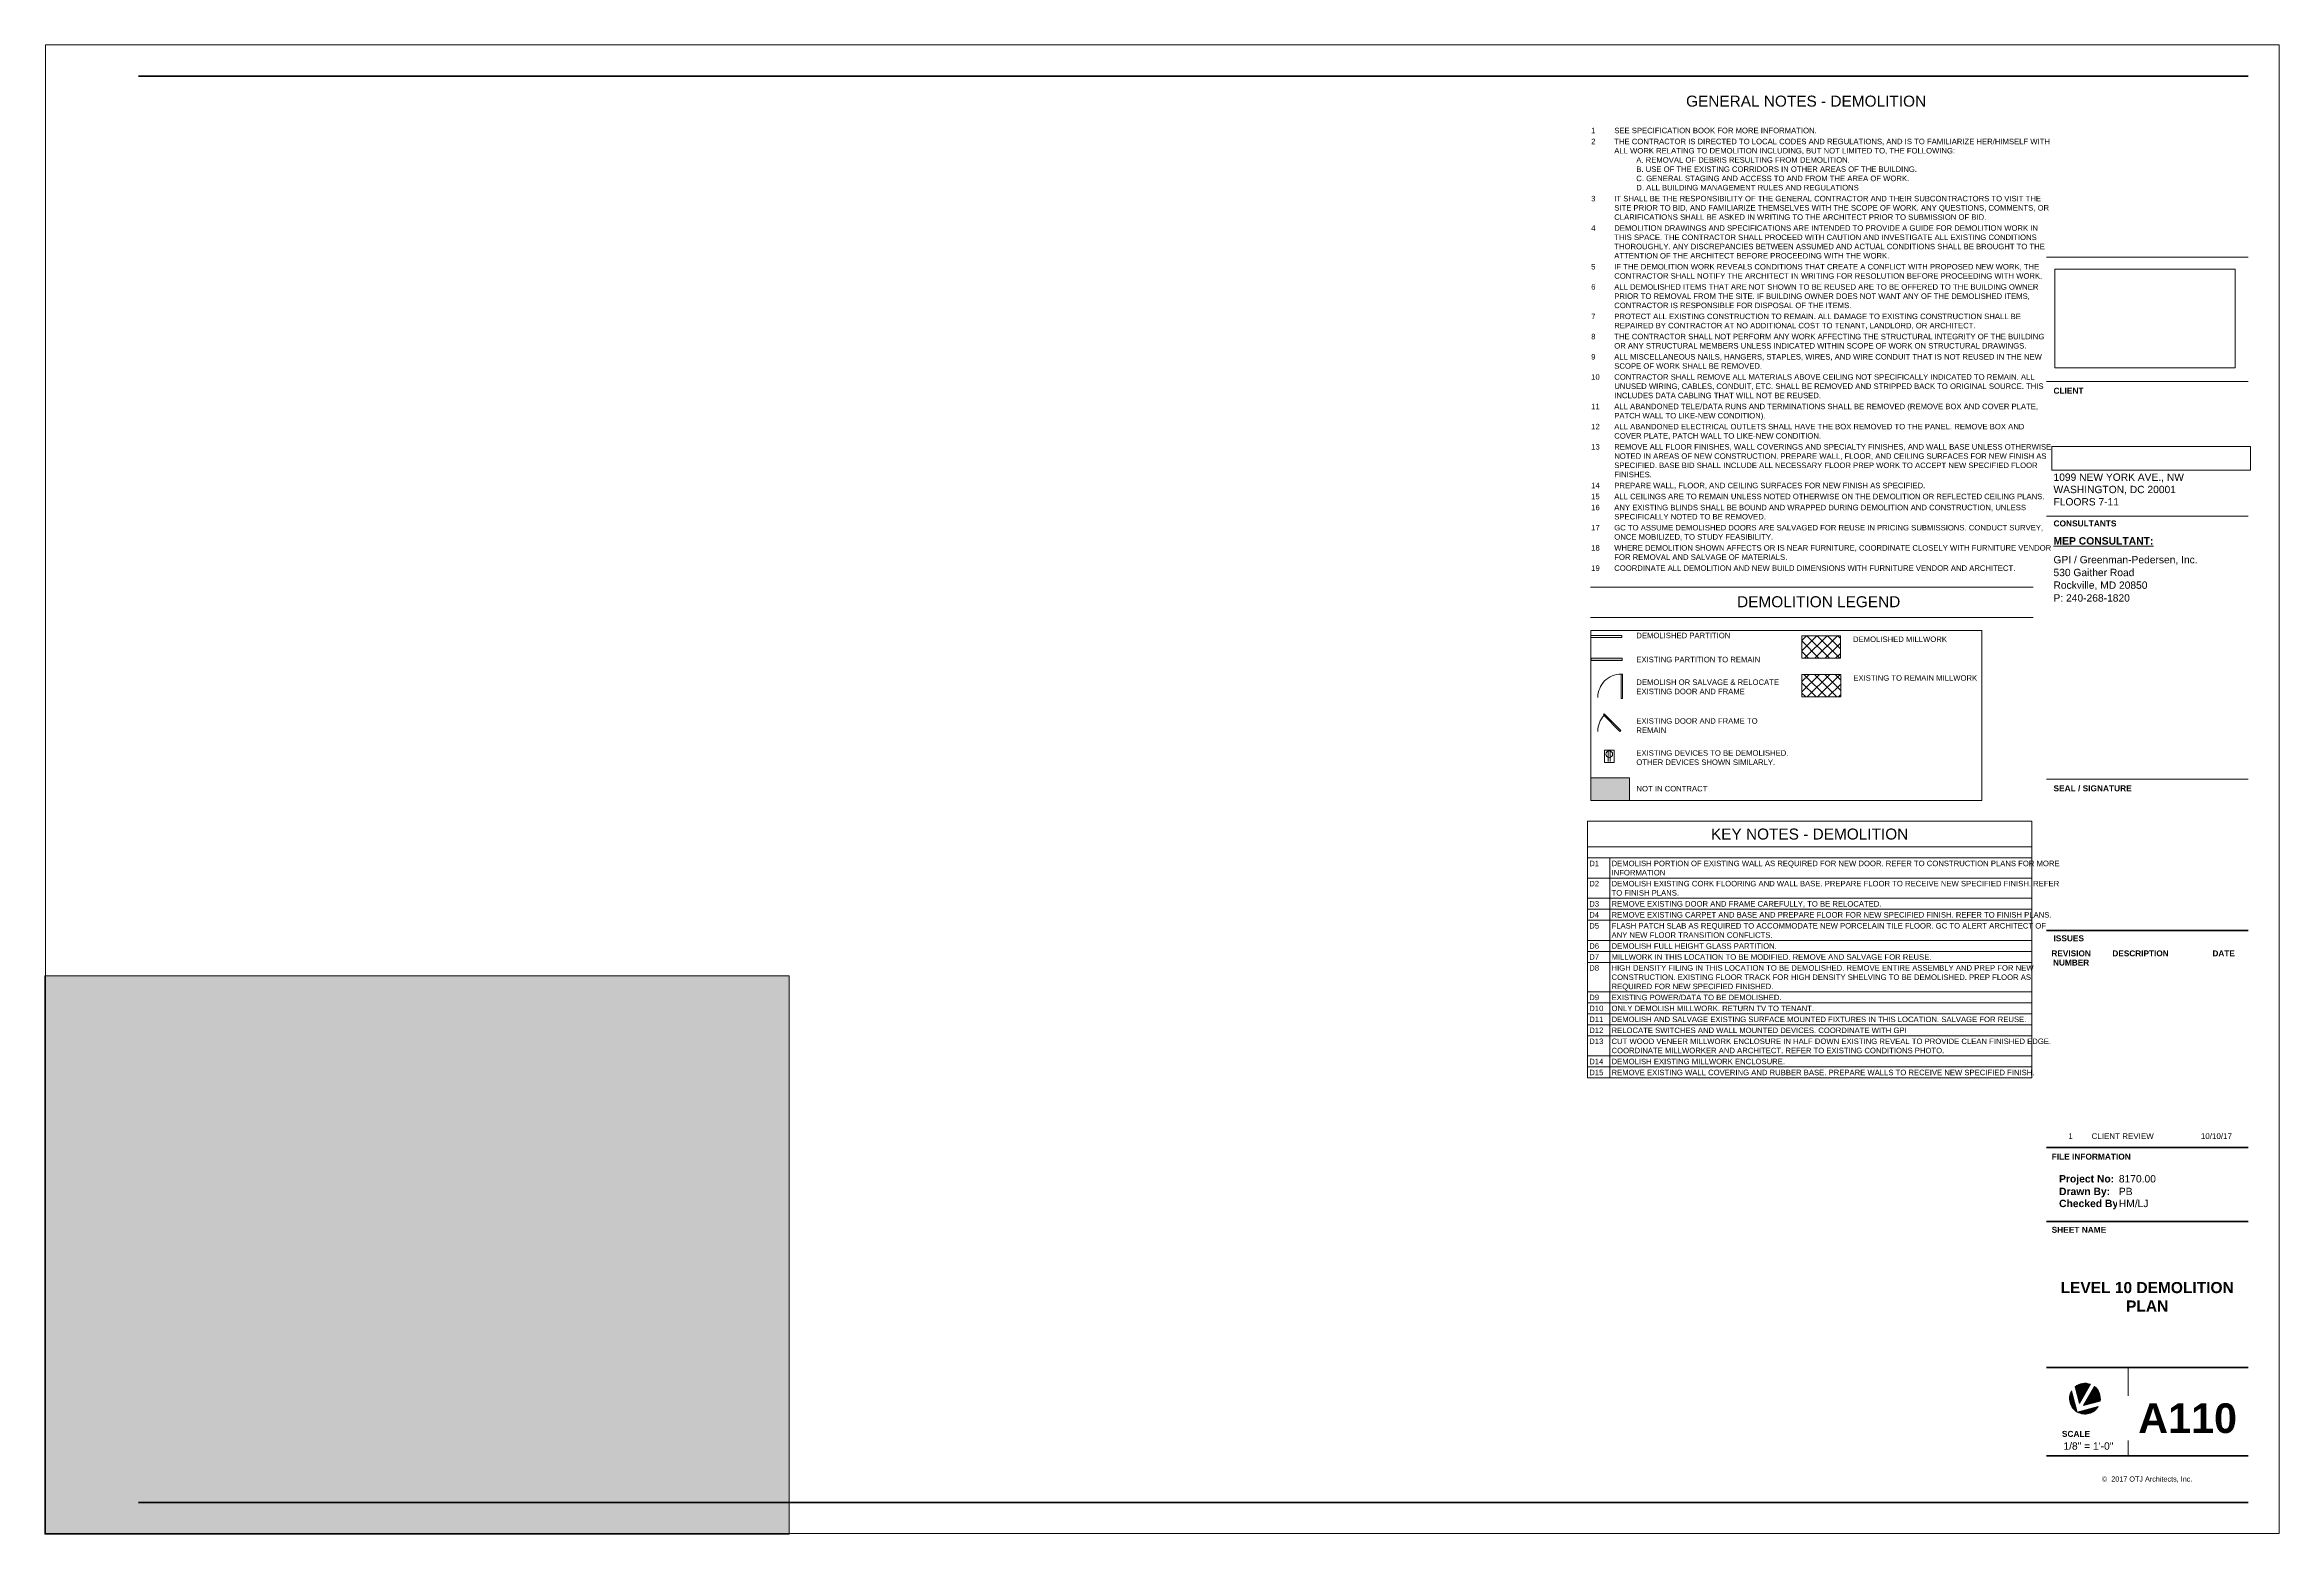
# Paper-space layout 'Layout1' of a CAD drawing. Header units: inches. Extents: x 0 to 36, y 0 to 24.
# The model-space entities are those that its viewports show. They can reach past a viewport. Long polylines and large blocks are cut down to what shows.
import ezdxf

# ---------------------------------------------------------------- set-up
doc = ezdxf.new("R2010")
doc.units = ezdxf.units.IN
doc.header["$MEASUREMENT"] = 0
for name, pattern in [('Dash', [0.25, 0.125, -0.125]), ('Dash 1_16_', [0.12499999999999999, 0.06249999999999999, -0.06249999999999999]), ('Demolished 3_16_', [0.2812499999999999, 0.1874999999999999, -0.09374999999999997])]:
    doc.linetypes.add(name, pattern=pattern)
for name, color, linetype, lineweight in [('A-ANNO-NOTE', 131, 'Continuous', 13), ('A-DETL', 90, 'Continuous', 9), ('A-DETL-DEMO', 6, 'Demolished 3_16_', 9), ('A-DETL-GENF', 92, 'Continuous', 9), ('A-DETL-THIN', 151, 'Continuous', 9), ('G-ANNO-REFR', 1, 'Dash', 9), ('G-ANNO-SCHD', 231, 'Continuous', 9), ('G-ANNO-TEXT', 231, 'Continuous', 9), ('G-ANNO-TTLB', 6, 'Continuous', 9), ('G-ANNO-TTLB-THIN', 151, 'Continuous', 9), ('G-ANNO-TTLB-WIDE', 214, 'Continuous', 50)]:
    doc.layers.add(name, color=color, linetype=linetype, lineweight=lineweight)
doc.layers.add('G-ANNO-NPLT', color=191, linetype='Continuous', plot=False)
doc.styles.add('Arial_1', font='arial.ttf', dxfattribs={"height": 0.09220621257485029})
doc.styles.add('Arial_B_2', font='arialbd.ttf', dxfattribs={"height": 0.09513339392643282})
doc.styles.add('Swis721 Lt BT', font='swissl.ttf', dxfattribs={"height": 8.514637904468403})
doc.styles.add('Swis721 Lt BT_1', font='swissl.ttf', dxfattribs={"height": 0.09608532357473035})
doc.styles.add('Swis721 Lt BT_2', font='swissl.ttf', dxfattribs={"height": 0.08333333333333331})
doc.styles.add('Swis721 Lt BT_3', font='swissl.ttf', dxfattribs={"height": 0.1182588597842835})
doc.styles.add('Swis721 Lt BT_4', font='swissl.ttf', dxfattribs={"height": 0.1773882896764253})
doc.styles.add('Swis721 Lt BT_5', font='swissl.ttf', dxfattribs={"height": 0.08869414483821263})
doc.styles.add('Swis721 Lt BT_B_1', font='', dxfattribs={"height": 0.1192218798151002})
doc.styles.add('Swis721 Lt BT_B_2', font='', dxfattribs={"height": 0.4768875192604006})
doc.styles.add('Swis721 Lt BT_B_3', font='', dxfattribs={"height": 0.1788328197226502})
doc.styles.get('Swis721 Lt BT_B_1').set_extended_font_data('Swis721 Lt BT', bold=True)
doc.styles.get('Swis721 Lt BT_B_2').set_extended_font_data('Swis721 Lt BT', bold=True)
doc.styles.get('Swis721 Lt BT_B_3').set_extended_font_data('Swis721 Lt BT', bold=True)
picture_1 = doc.add_image_def('image1.jpg', size_in_pixel=(1248, 150))
picture_2 = doc.add_image_def('image2.jpg', size_in_pixel=(2551, 1396))
pattern_1 = [(45, (1565.782, 0), (-8.012226937624769, 8.01222693762477), []), (135, (1565.782, 0), (-8.01222693762477, -8.012226937624769), [])]

# ---------------------------------------------------------------- blocks, each defined once
blk = doc.blocks.new('TB-DC_VA-24 x 36 - DC_VA 24X36-3374688-LEVEL 10 DEMOLITION PLAN')
at = {"layer": 'G-ANNO-TTLB'}
h = blk.add_hatch(color=256, dxfattribs=at)
edge = h.paths.add_edge_path(flags=0)
edge.add_line((32.66517749473161, 2.311137523626253), (32.75616867069017, 1.971553831908551))
edge.add_arc((32.88046492856971, 2.186841265746675), 0.2485925157591483, 149.9999999999986, 240.0000000000104, ccw=False)
h = blk.add_hatch(color=256, dxfattribs=at)
edge = h.paths.add_edge_path(flags=0)
edge.add_line((32.79448804294488, 2.111040377379424), (32.72269999401936, 2.378957023345547))
edge.add_arc((32.88046492856972, 2.186841265746635), 0.2485925157591917, 68.45651933527552, 129.3927463647064, ccw=False)
edge.add_line((32.97174988950517, 2.418066901865336), (32.79448804294488, 2.111040377379424))
h = blk.add_hatch(color=256, dxfattribs=at)
edge = h.paths.add_edge_path(flags=0)
edge.add_line((33.12572452239279, 2.146270703399233), (32.85780787642671, 2.074482654473722))
edge.add_line((32.85780787642671, 2.074482654473722), (33.03506972298693, 2.38150917895962))
edge.add_arc((32.88046492856969, 2.186841265746723), 0.2485925157591436, -9.39274636469412, 51.5434806647329, ccw=False)
h = blk.add_hatch(color=256, dxfattribs=at)
edge = h.paths.add_edge_path(flags=0)
edge.add_line((32.75616867069017, 1.97155383190856), (33.09575236240782, 2.062545007867137))
edge.add_arc((32.88046492856971, 2.186841265746674), 0.248592515759136, 240.0000000000069, 330.0000000000087, ccw=False)
at = {"layer": 'A-ANNO-NOTE', "lineweight": 9}
for p, q in [((32.75616867069017, 1.971553831908565), (32.66517749473162, 2.311137523626257)), ((32.66517749473162, 2.311137523626253), (32.75616867069017, 1.971553831908569)), ((32.75616867069017, 1.971553831908551), (32.66517749473161, 2.311137523626253)), ((32.72269999401936, 2.378957023345545), (32.79448804294488, 2.111040377379423)), ((32.79448804294488, 2.111040377379424), (32.72269999401936, 2.378957023345546)), ((32.72269999401936, 2.378957023345547), (32.79448804294488, 2.111040377379424)), ((32.97174988950518, 2.418066901865338), (32.79448804294488, 2.111040377379423)), ((32.79448804294488, 2.111040377379423), (32.97174988950518, 2.418066901865338)), ((32.79448804294488, 2.111040377379424), (32.97174988950517, 2.418066901865336)), ((33.03506972298698, 2.381509178959574), (32.85780787642671, 2.074482654473721)), ((32.85780787642671, 2.07448265447372), (33.03506972298698, 2.381509178959573)), ((33.03506972298693, 2.38150917895962), (32.85780787642671, 2.074482654473722)), ((33.09575236240781, 2.062545007867142), (32.75616867069017, 1.971553831908566)), ((32.75616867069018, 1.971553831908561), (33.09575236240781, 2.062545007867137)), ((33.09575236240782, 2.062545007867137), (32.75616867069017, 1.97155383190856)), ((33.12572452239277, 2.146270703399232), (32.85780787642671, 2.07448265447372)), ((32.85780787642671, 2.07448265447372), (33.12572452239277, 2.146270703399233)), ((32.85780787642671, 2.074482654473722), (33.12572452239279, 2.146270703399233))]:
    blk.add_line(p, q, dxfattribs=at)
for centre, radius, start, end in [((32.88046492856971, 2.186841265746674), 0.2485925157591424, 149.9999999999968, 240.0000000000108), ((32.8804649285697, 2.186841265746679), 0.2485925157591398, 149.999999999994, 239.9999999953111), ((32.88046492856971, 2.186841265746675), 0.2485925157591486, 149.9999999999979, 240.00000000001), ((32.88046492856973, 2.186841265746622), 0.2485925157592049, 68.4565193352762, 129.3927463647056), ((32.88046492856973, 2.18684126574662), 0.2485925157592115, 68.45651933527687, 129.3927463647065), ((32.88046492856972, 2.186841265746635), 0.2485925157591917, 68.4565193352751, 129.3927463647061), ((32.88046492856969, 2.186841265746727), 0.2485925157591366, 350.6072536353049, 51.54348066473147), ((32.88046492856969, 2.186841265746724), 0.2485925157591366, 350.6072536353153, 51.54348066473151), ((32.88046492856969, 2.186841265746723), 0.2485925157591436, 350.6072536353055, 51.54348066473253), ((32.88046492856971, 2.186841265746673), 0.248592515759136, 240.0000000000082, 330.0000000000084), ((32.8804649285697, 2.186841265746679), 0.2485925157591307, 239.9999999953101, 330.0000000000065), ((32.88046492856971, 2.186841265746674), 0.2485925157591396, 240.0000000000067, 330.0000000000076)]:
    blk.add_arc(centre, radius, start, end, dxfattribs=at)
at = {"layer": 'G-ANNO-TTLB'}
for p, q in [((0.01249999999996198, 24.0124999999998), (0.01249999999996198, 0.01249999999916795)), ((36.0125, 24.0125), (0.01249999999999929, 24.0125)), ((36.0125, 0.01249999999988205), (36.0125, 24.0125)), ((32.26249999999998, 20.58615224385849), (35.51249999999998, 20.58615224385849)), ((32.26249999999998, 20.58615224385849), (35.51249999999998, 20.58615224385849)), ((0.01249999999996198, 0.01249999999916529), (36.01249999999995, 0.01249999999916529))]:
    blk.add_line(p, q, dxfattribs=at)
at = {"layer": 'G-ANNO-TTLB-THIN'}
for p, q in [((32.26249999999998, 18.58047974385848), (35.51249999999999, 18.58047974385848)), ((32.26249999999998, 16.41007603562076), (35.51249999999999, 16.41007603562076)), ((32.26249999999997, 12.17184017249794), (35.51249999999999, 12.17184017249794)), ((33.57501179533868, 2.690203614458643), (33.57501179533868, 1.262499999999882))]:
    blk.add_line(p, q, dxfattribs=at)
at = {"layer": 'G-ANNO-TTLB-WIDE'}
for p, q in [((35.51249999999999, 23.50249999999988), (1.512500000000036, 23.50249999999988)), ((32.26249999999997, 9.731457673865457), (35.51249999999999, 9.731457673865457)), ((35.51249999999999, 6.238084377275196), (32.26249999999996, 6.238084377275206)), ((35.51249999999999, 5.04106319586103), (32.26249999999996, 5.041063195861041)), ((32.26249999999996, 2.690203614458643), (35.51249999999999, 2.690203614458643)), ((32.26249999999995, 1.262499999999882), (35.51249999999999, 1.262499999999882)), ((1.512499999999998, 0.512499999999882), (32.26249999999998, 0.512499999999882)), ((32.26249999999998, 0.512499999999882), (35.51249999999999, 0.512499999999882))]:
    blk.add_line(p, q, dxfattribs=at)
at = {"layer": 'G-ANNO-TTLB', "attachment_point": 1, "bg_fill": 3, "box_fill_scale": 1.25, "bg_fill_color": 0, "bg_fill_transparency": 0}
for s, insert, char_height, width, line_spacing_factor, style in [('DESCRIPTION', (33.32202222069675, 9.411992460571073), 0.09513339392643282, 1.053, 0.9385317878468563, 'Arial_B_2'), ('DATE', (34.93478327608478, 9.411992460571073), 0.09513339392643282, 0.41625, 0.9385317878468563, 'Arial_B_2'), ('Project No:', (32.46268918111955, 5.79106529491365), 0.1192218798151002, 0.9719999999999999, 0.9985383491037771, 'Swis721 Lt BT_B_1'), ('\\fSwis721 Lt BT|b1|i0|c0|p34|;SCALE', (32.50898079860782, 1.667155000893929), 0.09608532357473035, 0.4960054163845632, 1.006669768884753, 'Swis721 Lt BT_1')]:
    blk.add_mtext(s, dxfattribs=dict(at, insert=insert, char_height=char_height, width=width, line_spacing_factor=line_spacing_factor, style=style))
at = {"layer": 'G-ANNO-TTLB', "insert": (33.88280484204999, 0.932760695162638), "char_height": 0.08333333333333331, "width": 1.691133294186729, "attachment_point": 2, "line_spacing_factor": 1.006669768884753, "style": 'Swis721 Lt BT_2'}
blk.add_mtext('©  2017 OTJ Architects, Inc.', dxfattribs=at)
at = {"layer": 'G-ANNO-TTLB'}
image = blk.add_image(picture_2, insert=(32.39394147330498, 18.80362172958001), size_in_units=(2.9068955071309204, 1.5907589682300123), dxfattribs=at)
image.dxf.flags = 7
at = {"layer": 'G-ANNO-TTLB', "attachment_point": 1, "bg_fill": 3, "box_fill_scale": 1.25, "bg_fill_color": 0, "bg_fill_transparency": 0}
for s, insert, char_height, width, line_spacing_factor, style in [('\\fSwis721 Lt BT|b1|i0|c0|p34|;CLIENT', (32.37337726309554, 18.4818786766096), 0.09608532357473035, 0.5374407582938387, 1.006669768884753, 'Swis721 Lt BT_1'), ('\\fSwis721 Lt BT|b1|i0|c0|p34|;CONSULTANTS', (32.37428590828188, 16.34272496837187), 0.09608532357473035, 1.134597156398104, 1.006669768884753, 'Swis721 Lt BT_1'), ('\\fSwis721 Lt BT|b1|i0|c0|p34|;SEAL / SIGNATURE', (32.37325769334894, 12.07303768922743), 0.09608532357473035, 1.395396073121191, 1.006669768884753, 'Swis721 Lt BT_1'), ('\\fSwis721 Lt BT|b1|i0|c0|p34|;ISSUES', (32.37329619640249, 9.65579013132555), 0.09608532357473035, 0.547190250507786, 1.006669768884753, 'Swis721 Lt BT_1'), ('\\fSwis721 Lt BT|b1|i0|c0|p34|;FILE INFORMATION', (32.3437895233209, 6.136053448319706), 0.09608532357473035, 1.428300609343263, 1.006669768884753, 'Swis721 Lt BT_1'), ('Drawn By:', (32.46268918111955, 5.587734365212077), 0.1192218798151002, 0.8879999999999998, 0.9985383491037771, 'Swis721 Lt BT_B_1'), ('\\fSwis721 Lt BT|b1|i0|c0|p34|;SHEET NAME', (32.3437895233209, 4.956461656030365), 0.09608532357473035, 0.9859174001354094, 1.006669768884753, 'Swis721 Lt BT_1')]:
    blk.add_mtext(s, dxfattribs=dict(at, insert=insert, char_height=char_height, width=width, line_spacing_factor=line_spacing_factor, style=style))
at = {"layer": 'G-ANNO-TTLB', "bg_fill": 3, "box_fill_scale": 1.25, "bg_fill_color": 0, "bg_fill_transparency": 0}
for s, insert, char_height, width, attachment_point, line_spacing_factor, style in [('\\LMEP CONSULTANT:', (32.37329619640249, 16.07384631350395), 0.1192218798151002, 1.7925, 1, 0.9985383491037771, 'Swis721 Lt BT_B_1'), ('REVISION\\PNUMBER', (32.65724285685402, 9.411992460571073), 0.09513339392643282, 0.7357499999999999, 2, 0.9385317878468563, 'Arial_B_2'), ('Checked By:', (32.46268918111955, 5.393544271185731), 0.1192218798151002, 1.1115, 1, 0.9985383491037771, 'Swis721 Lt BT_B_1')]:
    blk.add_mtext(s, dxfattribs=dict(at, insert=insert, char_height=char_height, width=width, attachment_point=attachment_point, line_spacing_factor=line_spacing_factor, style=style))
blk = doc.blocks.new('Floor Duplex Annotation - Floor Duplex Annotation-4036620-DEMOLITION PLAN SYMBOLS')
at = {"layer": 'A-ANNO-NOTE', "lineweight": 9}
for p, q in [((648.7527682771066, -324.4911768958048), (648.7527682771066, -305.3421097148412)), ((648.7527682771066, -305.3421097148412), (663.5417404616555, -305.3421097148412)), ((663.5417404616555, -305.3421097148412), (663.5417404616555, -324.4911768958048)), ((654.4597543693811, -323.3273171068), (654.4597543693811, -306.8273171068)), ((657.8347543693811, -323.3273171068), (657.8347543693811, -306.8273171068)), ((663.5417404616555, -324.4911768958048), (648.7527682771066, -324.4911768958048))]:
    blk.add_line(p, q, dxfattribs=at)
blk.add_circle((656.1472543693811, -311.7987197006361), 5.25, dxfattribs=at)

msp = doc.modelspace()

# ---------------------------------------------------------------- hatches: boundary and pattern name
at = {"layer": 'A-DETL-GENF'}
h = msp.add_hatch(color=9, dxfattribs=at)
h.paths.add_polyline_path([(131.7649005817635, -847.9934023072952), (290.5474737708279, -780.5795451286339), (225.5827525661294, -627.5652885248403), (209.0142113761313, -634.5997353997084), (202.6393634000833, -619.5847764199929), (206.8965580114022, -617.777314375756), (211.4639439432134, -628.5350787441524), (296.1436233221439, -592.5829270645869), (297.9510853663807, -596.8401216759063), (229.8399471774483, -625.7578264806034), (294.804667396233, -778.7720807622312), (401.2880620836999, -733.5627343132829), (336.323366525161, -580.5485381150143), (334.7700657885984, -581.208017509533), (332.9626037443615, -576.9508228982143), (428.6919528421276, -536.3073520656443), (430.4994148863647, -540.564546676963), (340.5805611364799, -578.7410760707774), (405.5452557091052, -731.7552699468799), (515.3128700827526, -685.1515518586465), (511.6880892321667, -685.1515518586465), (511.6880892321667, -619.402784878663), (491.8949682861371, -619.402784878663), (491.8949682861371, -612.4027848786626), (492.0069584593401, -612.4027848786626), (492.0069584593401, -532.938113124592), (471.733480280098, -532.938113124592), (471.733480280098, -523.0579455151088), (467.3183953085827, -524.9324425105897), (465.5109332643458, -520.6752478992706), (471.733480280098, -518.0333631426872), (471.733480280098, -508.938113124592), (495.733480280098, -508.938113124592), (495.733480280098, -510.5275882335143), (499.5069584593399, -510.5275882335147), (499.5069584593399, -516.5275882335146), (499.0069584593402, -516.5275882335146), (499.0069584593402, -612.4027848786626), (658.193949188118, -612.4027848786629), (718.2571642005402, -586.901919837391), (718.2571642005402, -516.527588233515), (539.50695845934, -516.527588233515), (539.50695845934, -510.5275882335147), (555.6706375525221, -510.5275882335147), (555.6706375525221, -394.7498531080822), (560.6706375525221, -394.7498531080822), (560.6706375525221, -437.3130093545554), (560.1706375525217, -437.3130093545554), (560.1706375525217, -441.9380093545553), (560.6706375525221, -441.9380093545553), (560.6706375525221, -498.0898845120224), (619.4834622039037, -498.0898845120224), (619.4834622039037, -477.9380758056786), (626.4834622039037, -477.9380758056786), (626.4834622039037, -500.4648845120223), (758.1084797504187, -500.4648845120223), (758.0659181054223, -433.9353236699371), (754.2334797504523, -433.9353236699371), (754.2334797504523, -433.4353236699368), (758.1084797504187, -433.4353236699368), (758.1084797504187, -376.935992314845), (697.483479750417, -376.935992314845), (697.483479750417, -433.4353236699368), (721.7334797504521, -433.4353236699368), (721.7334797504521, -433.9353236699371), (693.4834797504005, -433.9353236699367), (693.4834797504005, -433.4353236699368), (696.983479750417, -433.4250143915862), (696.983479750417, -376.935992314845), (661.4834797504029, -376.935992314845), (661.4834797504006, -433.4353236699368), (660.9834797504004, -433.4353236699368), (660.9834797504024, -376.935992314845), (625.4591332033249, -376.935992314845), (625.4591332033249, -433.4353236699368), (624.1900564768625, -433.4353236699382), (624.1900564768625, -433.9353236699367), (625.4591332033249, -433.9353236699367), (625.4591332033249, -441.9380093545553), (600.1706375525218, -441.9380093545553), (600.1706375525218, -437.3130093545554), (620.8341332033248, -437.3130093545554), (620.8341332033248, -304.3748531080801), (601.1706375525221, -304.3748531080801), (601.1706375525221, -299.7498531080801), (634.6082499095241, -299.7498531080801), (634.6082499095241, -356.9493262361851), (665.4835624630601, -356.9493262361851), (665.4835624630601, -344.9495390663751), (665.98356246306, -344.9495390663751), (665.98356246306, -356.9493262361851), (696.983479750417, -356.9493262361851), (696.983479750417, -299.9495321712316), (699.2333815232184, -299.9495321712316), (699.2333815232184, -300.4495321712315), (697.483479750417, -300.4495321712315), (697.4834797504169, -356.9493262361851), (733.4832832960204, -356.9493262361851), (733.4832832960204, -300.4495321712315), (731.7333815232183, -300.4495321712315), (731.7333815232183, -299.9495321712316), (757.7091332033255, -299.9495321712316), (757.7091332033255, -300.4495321712315), (733.9832832960207, -300.4495321712315), (733.9832832960203, -356.9493262361851), (794.2091332029257, -356.9493262361851), (794.2091332029257, -300.4495321712319), (790.2091332033253, -300.4495321712319), (790.2091332033253, -299.9495321712316), (794.2091332029257, -299.9495321712316), (794.2091332029257, -230.9908611284903), (634.9834369303277, -230.9908611284903), (634.9834369303278, -254.99086112849), (560.6706375525224, -254.9772400213572), (560.6706375525224, -299.7498531080799), (561.1706375525222, -299.7498531080799), (561.1706375525222, -304.3748531080798), (560.6706375525224, -304.3748531080796), (560.6706375525224, -346.7498530476798), (555.6706375525224, -346.7498530476798), (555.6706375525224, -249.9772400213573), (575.8413562539283, -249.9772400213571), (575.8413562539283, -200.8417931341546), (587.0913562539283, -200.8417931341546), (587.0913562539283, -243.74086112849), (630.3584369303276, -243.74086112849), (630.3584369303276, -224.99086112849), (674.8584801254701, -224.99086112849), (674.8584801254701, -160.8417334490035), (555.73557380547, -160.8417334490035), (555.73557380547, 0.6582535666876196), (596.7334635365, 0.6584493540500488), (596.7334635365, -16.34211509228509), (638.7335150115287, -16.34211509228509), (638.7335150115287, 0.6584493540500488), (700.7334455503873, 0.6584493540500488), (700.7334455503873, -16.34211509228509), (742.7335150101655, -16.34211509228509), (742.7335150101655, 0.6584493540497077), (804.7334455503876, 0.6584493540497077), (804.7334455503876, -16.34211509228509), (846.7335150106526, -16.34211509228509), (846.7335150106526, 0.6584493540497077), (908.7334455503875, 0.6584493540493667), (908.7334455503875, -16.34211509228509), (950.7335150105104, -16.34211509228509), (950.7335150105104, 0.6584493540493667), (993.7334803340616, 0.6582777515948804), (993.7334803340619, -121.7445050640489), (988.7334803340617, -121.7445050640489), (988.7334803340617, -121.3417321479456), (980.1084802804531, -121.3417321479456), (980.1084802804531, -122.5917332798399), (769.7350734502113, -122.5917332798399), (769.735073450211, -217.7167764952559), (962.6086295582321, -217.7167764952559), (962.6086295582321, -199.9389344555795), (988.7334803340614, -199.9389344555796), (988.7334803340614, -161.744505064049), (993.7334803340619, -161.744505064049), (993.7334803340616, -227.3264629265263), (967.6086295582318, -227.3264629265263), (967.6086295582318, -227.4389344555792), (962.6086295582321, -227.4389344555792), (962.6086295582321, -224.716776495256), (800.2091332029257, -224.716776495256), (800.2091332029257, -303.8572704857598), (962.6086295582321, -303.8572704857598), (962.6086295582321, -267.4389344555793), (967.6086295582318, -267.4389344555793), (967.6086295582318, -426.9128688709864), (1012.733480280173, -426.9128688709874), (1012.733480280173, -431.5378688709877), (967.6086295582318, -431.5378688709877), (967.6086295582314, -457.437880048058), (946.4834905811229, -457.437880048058), (946.4834905811229, -308.8572704857602), (800.2091332029257, -308.8572704857602), (800.2091332029257, -362.9493262361851), (764.1084797504191, -362.9493262361851), (764.1084797504191, -516.5275882335153), (744.7334802714332, -516.527588233515), (744.7334802714332, -520.1017166666226), (942.7334802837258, -520.1017166743524), (942.7334802837258, -524.6530919296715), (1492.420980294599, -524.6530919296715), (1492.420980294599, -327.9667222484053), (1377.045962948584, -327.9667222484053), (1377.045962948584, -349.6542222484055), (1369.045962948584, -349.6542222484055), (1369.045962948584, -82.65422224840522), (1372.420962948585, -82.65422224840522), (1372.420962948585, -36.96672224840517), (1360.733462948585, -36.96672224840517), (1360.733462948585, -32.34172224840511), (1369.045962948584, -32.34172224840511), (1369.045962948584, 0.6582777515948804), (1497.045980294599, 0.6582777515918109), (1497.045980294599, -165.9667222484084), (1377.045962948584, -165.9667222484084), (1377.045962948584, -323.3417222484056), (1497.045980294599, -323.3417222484056), (1497.045980294599, -372.9128688709874), (1498.733480294599, -372.9128688709874), (1498.733480294599, -377.5378688709877), (1497.045980294599, -377.5378688709877), (1497.045980294599, -524.6530919296715), (1723.694785261117, -524.6517796074777), (1723.694785261117, -257.1686532104838), (1557.045980280173, -257.1686532104838), (1557.045980280173, -261.856153210484), (1552.420980280173, -261.856153210484), (1552.420980280173, -247.8561532104841), (1557.045980280173, -247.8561532104841), (1557.045980280173, -252.5436532104838), (1723.694785261117, -252.5436532104838), (1723.694785261117, -137.3331090399348), (1557.045980280173, -137.3331090399348), (1557.045980280173, -207.856153210484), (1552.420980280173, -207.856153210484), (1552.420980280173, -70.85615321048378), (1557.045980280173, -70.85615321048378), (1557.045980280173, -132.7081090399348), (1723.694785261117, -132.7081090399348), (1723.694785261117, -17.58310903993481), (1582.733497611667, -17.58311999807813), (1582.733480280178, -29.34172933682128), (1557.045980280173, -29.34172933682128), (1557.045980280173, -30.85615321048385), (1552.420980280173, -30.85615321048385), (1552.420980280173, 61.1438467895162), (1557.045980280173, 61.1438467895162), (1557.045980280173, -1.341729336821345), (1582.733480280178, -1.341729336821345), (1582.733497611667, -12.95810903993475), (1723.694785261117, -12.95810903993475), (1723.694785261117, 102.6668909600653), (1557.045980280173, 102.6668909600653), (1557.045980280173, 101.1438467895163), (1552.420980280173, 101.1438467895163), (1552.420980280173, 109.1438467895158), (1557.045980280173, 109.1438467895158), (1557.045980280173, 107.2918909600653), (1723.694785261117, 107.2918909600653), (1723.694785261117, 222.6668909600654), (1557.045980280173, 222.6668909600654), (1557.045980280173, 149.1438467895159), (1552.420980280173, 149.1438467895159), (1552.420980280173, 228.9793909600653), (1557.045980280173, 228.9793909600653), (1557.045980280173, 227.2918909600655), (1723.694785261117, 227.2918909600655), (1723.694785261117, 284.9498731394816), (1723.296101291783, 284.9498731394816), (1723.296101291783, 338.9621311290135), (1557.045980280174, 338.9621311290135), (1557.045980280173, 268.9793909600652), (1552.420980280173, 268.9793909600652), (1552.420980280174, 343.5871311290134), (1723.296101291783, 343.5871311290136), (1723.296101291783, 351.5871328168265), (1732.420962948586, 351.5871328168265), (1732.420962948586, 355.5871328164286), (1737.045962948586, 355.5871328164286), (1737.045962948586, 351.5871328168265), (1910.234484195759, 351.5871328168265), (1910.234484195759, 580.4323211622404), (1737.045962948586, 580.4323211622404), (1737.045962948586, 395.5871328164285), (1732.420962948586, 395.5871328164285), (1732.420962948586, 418.9621311290129), (1666.045962948586, 418.9621311290129), (1666.045962948586, 402.3372728470329), (1598.733480280175, 402.3372728470329), (1598.733480280175, 406.9622728470333), (1661.420962948586, 406.9622728470333), (1661.420962948586, 423.5871311290132), (1732.420962948586, 423.587131129013), (1732.420962948586, 580.4323211622404), (1377.045962948585, 580.4323211622404), (1377.045962948585, 406.9622728470336), (1378.733462948587, 406.9622728470336), (1378.733462948587, 402.3372728470335), (1298.733462948586, 402.3372728470347), (1298.733462948586, 406.9622728470345), (1372.420962948585, 406.9622728470346), (1372.420962948585, 580.4323211622404), (1077.045980280174, 580.4323211622404), (1077.045980280174, 406.9622728470343), (1210.733462948585, 406.9622728470345), (1210.733462948585, 402.3372728470347), (1077.045980280174, 402.3372728470347), (1077.045980280174, 82.27463112901528), (1072.420980280173, 82.27463112901528), (1072.420980280173, 103.9621311290153), (1071.733480280173, 103.9621311290153), (1071.733480280173, 108.5871311290179), (1072.420980280173, 108.5871311290181), (1072.420980280173, 580.4323211622404), (777.0459802801736, 580.4323211622404), (777.0459802801736, 558.5057474006862), (772.4209802801732, 558.5057474006862), (772.4209802801732, 580.4323211622404), (417.0459629485853, 580.4323211622404), (417.0459629485853, 406.9622728470367), (418.7079448382983, 406.9622728470367), (418.7079448382983, 402.3372728470368), (410.7079448382974, 402.3372728470373), (410.7079448382974, 406.9622728470372), (412.4209629485849, 406.9622728470372), (412.4209629485849, 580.4323211622404), (237.045962948585, 580.4323211622404), (237.045962948585, 577.1464684918938), (246.7334629486274, 577.1464684918938), (246.7334629486274, 553.1464684918938), (237.045962948585, 553.1464684918938), (237.045962948585, 406.9622728470374), (238.7334629485851, 406.9622728470374), (238.7334629485851, 402.3372728470373), (230.7334629485846, 402.3372728470375), (230.7334629485846, 406.9622728470374), (232.4209629485848, 406.9622728470374), (232.4209629485848, 553.1464684918938), (222.7334802801171, 553.1464684918938), (222.7334802801171, 577.1464684918938), (232.4209629485848, 577.1464684918938), (232.4209629485848, 580.4323211622404), (-120.3534473380864, 580.4323211622404), (-120.3534473380864, 406.9622728470385), (52.42096294858485, 406.9622728470385), (52.42096294858485, 423.5871311290123), (59.66903768451719, 423.5871311290123), (59.66903768451719, 418.9621311290122), (57.04596294858491, 418.9621311290122), (57.04596294858491, 328.6497728470378), (52.42096294858485, 328.6497728470378), (52.42096294858485, 402.337272847038), (-120.3534473380864, 402.337272847038), (-120.3534473380864, 286.9622728470384), (52.42096294858468, 286.9622728470384), (52.42096294858468, 288.6497728470379), (57.04596294858465, 288.6497728470379), (57.04596294858465, 280.6497728470378), (52.42096294858468, 280.6497728470378), (52.42096294858468, 282.3372728470376), (-120.3534473380864, 282.3372728470376), (-120.3534473380864, 166.9622728470382), (52.42096294858468, 166.9622728470382), (52.42096294858468, 240.6497728470377), (57.04596294858465, 240.6497728470377), (57.0459629485844, 160.6497728470382), (52.42096294858468, 160.6497728470382), (52.42096294858468, 162.3372728470377), (-120.3534473380864, 162.3372728470377), (-120.3534473380864, 0.5498509733606624), (-80.76277963279912, 0.5498509733604918), (-80.76277963279912, -13.0377271529619), (52.42096294858383, -13.0377271529619), (52.42096294858468, 120.6497728470381), (57.0459629485844, 120.6497728470381), (57.04596294858414, -19.35022715296264), (52.42096294858417, -19.35022715296264), (52.42096294858417, -17.66272715296247), (-80.76277963279912, -17.66272715296247), (-80.76277963279912, -30.95014902663968), (-120.3534473380864, -30.95014902663968), (-120.3534473380864, -193.037727152962), (52.42096294858383, -193.037727152962), (52.42096294858417, -59.35022715296275), (57.04596294858414, -59.35022715296275), (57.04596294858414, -218.7685782842293), (71.24748488134213, -252.2180456395406), (66.99029027002317, -254.0255076837775), (52.42096294858391, -219.7097321679713), (52.42096294858391, -197.6627271529626), (-120.3534473380864, -197.6627271529626), (-120.3534473380864, -254.1691410194783), (-75.11026976706822, -360.7321766774958), (83.67267643507458, -293.3182633531136), (82.62239443639632, -290.8444881059955), (86.87958904771511, -289.0370260617586), (141.9827562341804, -418.8239320500772), (137.7255616228615, -420.6313940943141), (85.48013847931139, -297.5754579644323), (-73.30280478509943, -364.9893700415521), (-4.765686685036228, -526.4175400353697), (-2.442673675134813, -525.4312666259975), (-6.070805219378811, -516.8857822016952), (16.02057794151021, -507.5065077074295), (19.64871457819916, -516.0520041261722), (154.0171451837536, -459.0036752530944), (153.3576657892346, -457.4503745165318), (157.6148604005535, -455.6429124722949), (160.7412812338282, -463.0067085567385), (156.4840866225092, -464.8141706009754), (155.8246072279903, -463.2608698644131), (21.45617893386519, -520.3091977561356), (25.39985243577612, -529.5978908683186), (3.308469274886974, -538.9771653625846), (-0.6352093194687, -529.688460255961), (-2.958221703067394, -530.6747333994257), (42.3261036559907, -637.3346860610568), (201.1088589849523, -569.9208537750254), (172.1161907888823, -501.6331510231938), (176.3733854002018, -499.8256889789565), (207.1735156405081, -572.3705863421076), (190.6049744505108, -579.4050332169753), (191.2644538450291, -580.9583339535383), (187.0072592337102, -582.7657959977752), (186.3477798391912, -581.2124952612122), (44.13356863795958, -641.5918794251131), (116.4114588948487, -811.8308372136347)], flags=0)
h.paths.add_polyline_path([(225.7559194588984, -805.7600982712632), (216.3766449646329, -783.6687151103741), (238.4680281255221, -774.2894406161084), (247.8473026197878, -796.3808237769975), (237.6084802801113, -800.7278908901089)], flags=0)
h.paths.add_polyline_path([(446.6697510677007, -711.9673533286444), (437.2904765734347, -689.875970167755), (459.3818597343238, -680.4966956734896), (468.7611342285896, -702.5880788343787), (455.3311543876888, -708.2900064349681)], flags=0)
h.paths.add_polyline_path([(516.3130892321669, -684.7268917115555), (892.2846935714683, -525.1017166743526), (744.7334802714332, -525.1017166743526), (744.7334802714332, -532.9381131245926), (725.2571642005399, -532.9381131245926), (725.2571642005399, -561.4193000787214), (744.7334802714332, -561.4193000787214), (744.7334802714332, -585.4193000787218), (725.2571642005399, -585.4193000787218), (725.2571642005399, -591.534725207622), (659.6184002883473, -619.402784878663), (590.8130892321667, -619.402784878663), (590.8130892321667, -647.0636372626777), (516.7337343546027, -647.0636372626777), (516.7337343546027, -643.5636372626775), (587.31308923217, -643.5636372626775), (587.31308923217, -619.402784878663), (516.3130892321669, -619.402784878663), (516.3130892321669, -647.0636372626774)], flags=0)
h.paths.add_polyline_path([(263.398665042562, -548.4992737162848), (261.5912029983255, -544.2420791049658), (291.3514933875298, -531.6068579757889), (277.1360486612344, -498.1245976543347), (247.3757377820321, -510.7598274828773), (245.5682757377952, -506.5026328715582), (352.3893152206467, -461.150002320481), (223.0987347503293, -156.6266882713105), (116.4114588948487, -202.1344538148602), (113.9989488810211, -196.4521717652699), (113.9989488810211, -31.65422933682038), (108.2465035856305, -31.65422933682038), (108.2465035856305, 0.7473631608821732), (112.8715035856306, 0.7473631608821732), (112.8715035856306, -27.02922933681998), (206.4209629485842, -27.02922933682015), (206.4209629485843, 0.5871311290174502), (264.7334629485854, 0.5871311290174502), (264.7334629485854, -4.037868870982606), (263.0459629485857, -4.037868870982606), (263.0459629485857, -31.65422933682038), (237.6084802801111, -31.65422933682038), (237.6084802801111, -149.243021581117), (370.420962948584, -149.243021581117), (370.420962948584, -4.037868870982606), (304.7334629485854, -4.037868870982606), (304.7334629485854, 0.5871311290174502), (498.0459802801722, 0.5871311290174502), (498.0459802801722, -98.12541942120485), (493.4209802801723, -98.12541942120485), (493.4209802801723, -4.037868870982606), (375.0459629485842, -4.037868870982606), (375.0459629485842, -149.2430215811173), (493.4209802801719, -149.2430215811173), (493.4209802801723, -138.125419421205), (498.0459802801722, -138.125419421205), (498.045980280172, -157.1254194212051), (493.4209802801721, -157.1254194212051), (493.4209802801721, -153.8680215811176), (432.045980280172, -153.8680215811176), (432.0459802801718, -196.812919421205), (493.4209802801719, -196.812919421205), (493.4209802801719, -196.1254194212051), (498.0459802801718, -196.1254194212051), (498.0459802801718, -296.125419421205), (493.4209802801718, -296.125419421205), (493.4209802801719, -229.4379194212051), (466.4209802801719, -229.4379194212051), (466.4209802801719, -201.437919421205), (306.400235374102, -201.4379194212045), (306.400235374102, -153.8680215811171), (237.6084802801111, -153.8680215811171), (237.6084802801108, -178.9674725400732), (305.0490310847445, -337.8129194212046), (493.4209802801718, -337.8129194212046), (493.4209802801718, -336.1254194212051), (498.0459802801718, -336.1254194212051), (498.0459802801718, -448.8758938157193), (416.5040075704747, -483.4958804832575), (414.6965455262378, -479.2386858719385), (493.4209802801716, -445.8149313192529), (493.4209802801718, -342.4379194212053), (307.0126539244021, -342.4379194212046), (372.6694370924967, -497.0819865096514), (377.8775651040195, -494.8707900383118), (379.6850271482571, -499.1279846496305), (370.2197068367859, -503.1466421838797), (358.4956137193245, -475.5324132326029), (285.6920719183059, -506.4423552262077), (297.4161500430857, -534.056590542871), (275.0172010527459, -543.566433015939)], flags=0)
h.paths.add_polyline_path([(259.1146042551509, -532.4915474716653), (249.7353297611827, -510.400164310648), (271.8389635872834, -501.0497443017985), (281.2059874161659, -523.112272977698), (261.5912029983255, -531.4400651242569)], flags=0)
h.paths.add_polyline_path([(1557.045980280172, -523.3129362198791), (1542.733480207883, -523.3129362198791), (1542.733480207883, -499.3129362198792), (1566.733480207883, -499.3129362198792), (1566.733480207883, -523.3129362198791)], flags=0)
h.paths.add_polyline_path([(1242.733480280165, -523.3129362198781), (1242.733480280165, -499.3129362198785), (1266.733480280165, -499.3129362198785), (1266.733480280165, -523.3129362198781), (1243.358480280166, -523.3129362198781)], flags=0)
h.paths.add_polyline_path([(963.2334802837263, -523.3129362198771), (943.9420846501719, -523.3129362198771), (943.9420846501719, -499.3129362198775), (967.9420846501716, -499.3129362198775), (967.9420846501716, -523.3129362198771), (963.7412392189518, -523.3129362198771)], flags=0)
h.paths.add_polyline_path([(744.73348023108, -510.5275882335147), (758.1084797504187, -510.5275882335147), (758.1084797504187, -505.0898845120228), (560.6706375525221, -505.0898845120225), (560.6706375525221, -510.5275882335147), (720.7334802310794, -510.5275882335147), (720.7334802310797, -508.938113124593), (744.73348023108, -508.938113124593)], flags=0)
h.paths.add_polyline_path([(283.8846098740691, -502.1851606148886), (356.6881493637157, -471.2752196026149), (354.1967795762553, -465.4071959504693), (281.3932432725533, -496.3171356100978), (282.1606310336556, -498.1245976543347)], flags=0)
h.paths.add_polyline_path([(951.4834905811231, -452.4378800480578), (962.6086295582314, -452.4378800480575), (962.6086295582321, -308.8572704857602), (951.4834905811231, -308.8572704857602), (951.4834905811231, -445.654222248404)], flags=0)
h.paths.add_polyline_path([(1054.420980280173, -445.654222248404), (1054.420980280173, -431.5378688709877), (1052.733480280174, -431.5378688709877), (1052.733480280174, -426.9128688709895), (1054.420980280173, -426.9128688709895), (1054.420980280173, 0.6582777515948804), (1107.050519605801, 0.6582777515948804), (1107.050519605801, -3.966722248405176), (1104.863019605801, -3.966722248405176), (1104.863019605801, -32.34172224840511), (1224.238019605801, -32.34172224840511), (1224.238019605801, -3.966722248405176), (1222.050519605801, -3.966722248405176), (1222.050519605801, 0.6582777515948804), (1280.863019605801, 0.6582777515948804), (1280.863019605801, -32.34172224840511), (1320.733462948585, -32.34172224840511), (1320.733462948585, -36.96672224840517), (1059.045980280174, -36.96672224840517), (1059.045980280174, -445.654222248404)], flags=0)
h.paths.add_polyline_path([(656.6900564768627, -433.9353236699367), (656.6900564768627, -433.4353236699368), (660.9834797504004, -433.4353236699368), (660.9834797504004, -433.9353236699367)], flags=0)
h.paths.add_polyline_path([(1723.296101291782, -377.5378688709877), (1538.733480294599, -377.5378688709877), (1538.733480294599, -372.9128688709874), (1552.420980280172, -372.9128688709874), (1552.420980280173, -301.8561532104841), (1557.045980280173, -301.8561532104841), (1557.045980280173, -372.9128688709874), (1723.296101291782, -372.9128688709874)], flags=0)
h.paths.add_polyline_path([(697.483479750417, -370.9359923148447), (758.1084797504187, -370.9359923148447), (758.1084797504187, -362.9493262361851), (625.4591332033249, -362.9493262361851), (625.4591332033249, -370.9359923148447), (696.983479750417, -370.9359923148447)], flags=0)
h.paths.add_polyline_path([(631.108249909524, -356.9493262361851), (631.108249909524, -304.3748531080801), (625.4591332033249, -304.3748531080801), (625.4591332033249, -356.9493262361851), (626.433692373031, -356.9493262361851)], flags=0)
h.paths.add_polyline_path([(794.2091332029257, -224.99086112849), (794.2091332029257, -224.716776495256), (769.735073450211, -224.716776495256), (769.735073450211, -224.99086112849)], flags=0)
h.paths.add_polyline_path([(739.4746452128192, -224.99086112849), (766.2350734502097, -224.99086112849), (766.2350734502099, -205.9380655476204), (679.4834801254702, -205.9380655476204), (679.4834801254702, -224.99086112849), (722.3432661362693, -224.99086112849)], flags=0)
h.paths.add_polyline_path([(471.0459802801727, -224.8129194212052), (471.7334802800965, -224.8129194212052), (471.7334802800965, -201.437919421205), (471.0459802801718, -201.437919421205), (471.0459802801718, -201.9863969853074)], flags=0)
h.paths.add_polyline_path([(968.132164249468, -222.3264629265264), (968.132164249468, -204.9389344555794), (967.6086295582318, -204.9389344555794), (967.6086295582318, -222.3264629265261)], flags=0)
h.paths.add_polyline_path([(680.6061828233084, -201.3130655476202), (766.23507345021, -201.3130655476202), (766.2350734502113, -119.3417332798391), (679.4834801254709, -119.3417332798391), (679.4834801254702, -201.3130655476202)], flags=0)
h.paths.add_polyline_path([(370.420962948584, -196.812919421205), (427.4209802801721, -196.812919421205), (427.4209802801721, -153.8680215811176), (311.0252353741021, -153.8680215811171), (311.0252353741022, -196.812919421205), (352.3893152206467, -196.812919421205)], flags=0)
h.paths.add_polyline_path([(232.983480280111, -168.0740236719966), (232.983480280111, -157.4385014024938), (229.1603563965278, -159.0692659331556)], flags=0)
h.paths.add_polyline_path([(584.6554971594614, -146.8417334490033), (668.2334801254709, -146.8417334490033), (668.2334801254709, -111.3417332798389), (771.7334455503858, -111.3417332798392), (771.7334455503858, -24.34155064594989), (569.7355738054703, -24.34155064594989), (569.7355738054703, -146.8417334490033)], flags=0)
h.paths.add_polyline_path([(893.3413575028611, -111.3417332798392), (979.7334803340614, -111.3417332798392), (979.7334803340614, -24.34155064595177), (776.3584455503858, -24.34155064594989), (776.3584455503858, -111.3417332798392), (846.7335150106526, -111.3417332798392)], flags=0)
h.paths.add_polyline_path([(1100.238019605801, -32.34172224840511), (1100.238019605801, -3.966722248405176), (1059.045980280174, -3.966722248405176), (1059.045980280174, -32.34172224840511), (1091.442411497693, -32.34172224840511)], flags=0)
h.paths.add_polyline_path([(1228.863019605798, -32.34172224840511), (1276.2380196058, -32.34172224840511), (1276.238019605801, -3.966722248405176), (1268.733497611638, -3.966722248405176), (1268.733480280149, -29.3417293368235), (1240.733480280148, -29.3417293368235), (1240.733480280148, -3.966722248405176), (1228.863019605799, -3.966722248405176), (1228.863019605798, -29.3417293368235)], flags=0)
h.paths.add_polyline_path([(-120.3534473380864, -27.45014902663962), (-84.26277963279914, -27.45014902663962), (-84.26277963279914, -27.34172933681918), (-117.7521313074206, -27.34172933681918), (-117.7521313074206, -17.66272715296247), (-120.3534473380864, -17.66272715296247), (-120.3534473380864, -27.34172933681918)], flags=0)
h.paths.add_polyline_path([(258.4209629485857, -27.02922933682015), (258.4209629485857, -4.037868870982606), (248.7334802801109, -4.037868870982606), (248.7334802801109, -27.02922933682015)], flags=0)
h.paths.add_polyline_path([(211.0459629485843, -27.02922933682015), (220.7334802801108, -27.02922933682015), (220.7334802801108, -4.037868870982606), (211.0459629485844, -4.037868870982606), (211.0459629485844, -19.35022715296264)], flags=0)
h.paths.add_polyline_path([(-117.7521313074206, -13.0377271529619), (-117.7521313074206, -2.950149026639394), (-120.3534473380864, -2.950149026639394), (-120.3534473380864, -13.0377271529619)], flags=0)
h.paths.add_polyline_path([(802.4209802801729, 78.27463112901448), (802.4209802801729, 94.02463112901567), (777.0459802801736, 94.02463112901687), (777.0459802801736, 82.27463112901442), (772.4209802801732, 82.27463112901442), (772.4209802801732, 107.149134468161), (726.0459629486155, 107.149134468161), (726.0459629486155, 111.7741344681611), (725.7959629486159, 111.7741344681611), (725.7959629486159, 294.1491344681613), (726.0459629486155, 294.1491344681613), (726.0459629486155, 307.5871311290167), (772.4209802801732, 307.5871311290167), (772.4209802801732, 518.5057474006862), (777.0459802801736, 518.5057474006862), (777.0459802801736, 94.52463112901744), (802.4209802801729, 94.52463112901573), (802.4209802801729, 108.5871311290161), (807.0459802801728, 108.5871311290161), (807.0459802801728, 84.58713112901539), (994.420980280173, 84.58713112901539), (994.420980280173, 108.5871311290154), (999.7334802801735, 108.5871311290154), (999.7334802801735, 103.9621311290153), (999.0459802801731, 103.9621311290153), (999.0459802801731, 79.96213112901533), (807.0459802801728, 79.96213112901533), (807.0459802801728, 78.27463112901448)], flags=0)
h.paths.add_polyline_path([(1226.238019605801, 79.96213112901431), (1134.733480280173, 79.96213112901431), (1134.733480280173, 84.58713112901437), (1158.420980280174, 84.5871311290142), (1158.420980280174, 191.9621311290144), (1132.420980280173, 191.9621311290146), (1132.420980280173, 343.5871311290149), (1137.045980280174, 343.5871311290149), (1137.045980280174, 222.5871311290145), (1372.420962948585, 222.5871311290145), (1372.420962948585, 343.5871311290114), (1497.045980294599, 343.5871311290114), (1497.045980294599, 180.274631129014), (1492.420980294599, 180.274631129014), (1492.420980294599, 181.9621311290145), (1377.045962948585, 181.9621311290145), (1377.045962948599, 84.58713112901368), (1492.420980294599, 84.58713112901368), (1492.420980294599, 140.2746311290138), (1497.045980294599, 140.2746311290138), (1497.045980294599, 79.96213112901431), (1262.238019605801, 79.96213112901431), (1262.238019605801, 82.27463112901135), (1230.863019605801, 82.27463112901135), (1230.863019605801, 79.96213112901431), (1230.045980280173, 79.96213112901431)], flags=0)
h.paths.add_polyline_path([(237.0459629485838, 79.96213112901653), (108.2465035856307, 79.96213112901653), (108.2465035856307, 140.2746311290169), (112.8715035856306, 140.2746311290169), (112.8715035856305, 84.58713112901641), (232.4209629485715, 84.58713112901692), (232.4209629485843, 181.9621311290126), (112.8715035856308, 181.9621311290172), (112.8715035856308, 180.2746311290169), (108.2465035856307, 180.2746311290169), (108.2465035856307, 186.5871311290173), (232.4209629485843, 186.5871311290173), (232.4209629485848, 338.9621311290195), (108.2465035856311, 338.9621311290195), (108.2465035856311, 343.5871311290204), (237.045962948585, 343.5871311290204), (237.0459629485845, 240.5871311286165), (374.4209629485846, 240.5871311286165), (374.4209629485846, 343.5871311290127), (583.0459802801719, 343.5871311290129), (583.0459802801724, 233.7746311290165), (578.4209802801723, 233.7746311290165), (578.4209802801723, 235.9621311286166), (561.0459802801727, 235.9621311286166), (561.0459802801727, 84.58713112901641), (578.4209802801722, 84.58713112901641), (578.4209802801722, 86.77463112901613), (583.0459802801721, 86.77463112901613), (583.0459802801721, 79.96213112901653), (430.4209629485849, 79.96213112901653), (430.4209629485849, 139.9621311290111), (363.0459629485849, 139.962131129017), (363.0459629485848, 79.96213112901653), (237.6084802801113, 79.96213112901653)], flags=0)
h.paths.add_polyline_path([(1363.420962948585, 84.58713112901368), (1363.420962948585, 182.837131129015), (1338.420962948585, 182.837131129015), (1338.420962948585, 109.587131129014), (1266.863019605802, 109.5871311290143), (1266.863019605802, 84.58713112901368), (1362.920962948584, 84.58713112901368)], flags=0)
h.paths.add_polyline_path([(1372.420962948585, 84.58713112901368), (1372.420962948585, 182.8371311290145), (1368.045962948585, 182.837131129015), (1368.045962948575, 84.58713112901368)], flags=0)
h.paths.add_polyline_path([(1226.238019605801, 84.58713112901368), (1226.238019605801, 104.9621311290139), (1225.800519605801, 104.9621311290139), (1225.800519605801, 109.5871311290143), (1186.800519605801, 109.5871311290145), (1186.800519605801, 104.9621311290144), (1185.363019605801, 104.9621311290144), (1185.3630196058, 84.58713112901437), (1224.373211401448, 84.58713112901368)], flags=0)
h.paths.add_polyline_path([(1163.045980280173, 84.58713112901437), (1180.738019605802, 84.58713112901437), (1180.738019605802, 104.9621311290144), (1163.045980280173, 104.9621311290144), (1163.045980280173, 86.38549776376236)], flags=0)
h.paths.add_polyline_path([(503.1724560512305, 84.58713112901641), (556.4209802801732, 84.58713112901692), (556.4209802801732, 131.4232944826049), (558.5419232940384, 131.4225730787002), (558.5511392011474, 158.5175384310486), (556.4209802801732, 158.5182629695924), (556.4209802801732, 235.9621311286166), (531.4209802801727, 235.9621311286166), (531.4209802801727, 109.5871311290169), (435.0459629485848, 109.5871311290165), (435.0459629485848, 84.58713112901641)], flags=0)
h.paths.add_polyline_path([(352.4267750794248, 84.58713112901641), (358.4209568779778, 84.58713719962343), (358.4209629485847, 109.5871311290165), (262.0459629485848, 109.5871311290165), (262.0459629485848, 194.9450483963917), (237.0459629485838, 194.9450483963917), (237.0459629485838, 84.58713112901641), (340.2245052995637, 84.58713112901641)], flags=0)
h.paths.add_polyline_path([(653.3584629486154, 107.149134468161), (648.7334629486154, 107.149134468161), (648.7334629486154, 294.1491344681611), (665.2959629486156, 294.1491344681611), (665.2959629486156, 289.5241344681614), (667.0459629486156, 289.5241344681614), (667.0459629486156, 107.149134468161), (656.9394393779878, 107.149134468161)], flags=0)
h.paths.add_polyline_path([(769.108462948616, 111.7741344681611), (769.108462948616, 289.5241344681612), (730.6709629486155, 289.5241344681614), (730.6709629486155, 111.7741344681611), (739.4746452128192, 111.7741344681611)], flags=0)
h.paths.add_polyline_path([(656.9394393779878, 111.7741344681611), (661.7959629486154, 111.7741344681611), (661.7959629486154, 135.7694971193878), (662.4209629486154, 135.7694971193878), (662.4209629486154, 289.5241344681604), (653.3584629486154, 289.5241344681614), (653.3584629486154, 111.7741344681611)], flags=0)
h.paths.add_polyline_path([(558.0731134058723, 132.30242720334), (558.0729851044949, 132.30242720334), (558.0730162063243, 132.370747020178)], flags=0)
h.paths.add_polyline_path([(535.8713948285354, 141.0831267262966), (535.8718099424154, 141.083204488677), (536.2745133927871, 141.0831267262966)], flags=0)
h.paths.add_polyline_path([(535.6427717557483, 141.1248518283182), (535.6427573442568, 141.1250828343273), (535.6427573442568, 142.2619231331251)], flags=0)
h.paths.add_polyline_path([(557.4821430556748, 143.0761533460142), (557.4819857190176, 143.0761533460142), (557.4819857190176, 147.080258627451)], flags=0)
h.paths.add_polyline_path([(557.48219817619, 142.9536439656427), (557.4820734640335, 142.9536439656427), (557.4822397609119, 142.9997609366538)], flags=0)
h.paths.add_polyline_path([(557.4821430556748, 142.8979071226815), (557.4819857190176, 142.8979071226815), (557.4820734640335, 142.9536439656427)], flags=0)
h.paths.add_polyline_path([(557.4821103920709, 142.5732967876268), (557.4819857190176, 142.5732967876268), (557.4820734640335, 142.6693216332452)], flags=0)
h.paths.add_polyline_path([(555.5324876826718, 143.9900434217053), (555.532346512152, 143.9900434217053), (555.5323935331411, 144.1282861422586)], flags=0)
h.paths.add_polyline_path([(384.733462948585, 144.5871311290167), (384.733462948585, 235.9621311286168), (360.7334629485848, 235.9621311286168), (360.7334629485848, 144.5871311290167)], flags=0)
h.paths.add_polyline_path([(394.4209629485848, 144.5871311290171), (394.4209629485885, 235.9621311286164), (389.3584629485837, 235.9621311286164), (389.3584629485849, 144.5871311290171), (391.1315620927643, 144.5871311290171)], flags=0)
h.paths.add_polyline_path([(1137.045980280174, 196.5871311290145), (1158.420980280174, 196.5871311290145), (1158.420980280174, 217.9621311290146), (1137.045980280174, 217.9621311290146)], flags=0)
h.paths.add_polyline_path([(769.108462948616, 294.1491344681613), (772.4209802801732, 294.1491344681613), (772.4209802801732, 302.9621311290166), (730.6709629486155, 302.9621311290166), (730.6709629486155, 294.1491344681613), (739.4746452128192, 294.1491344681613)], flags=0)
h.paths.add_polyline_path([(1513.570385479608, 402.3372728470332), (1418.733462948587, 402.3372728470332), (1418.733462948587, 406.9622728470333), (1552.420980280174, 406.9622728470333), (1552.420980280174, 548.6464684918934), (1557.045980280174, 548.6464684918934), (1557.045980280174, 406.9622728470333), (1558.733480280175, 406.9622728470333), (1558.733480280175, 402.3372728470332), (1552.420980280174, 402.3372728470332)], flags=0)
h.paths.add_polyline_path([(1258.733462948586, 402.3372728470347), (1250.733462948585, 402.3372728470347), (1250.733462948585, 406.9622728470345), (1252.420962948585, 406.9622728470345), (1252.420962948585, 548.6464684918935), (1257.045962948586, 548.6464684918935), (1257.045962948586, 406.9622728470345), (1258.733462948586, 406.9622728470345)], flags=0)
h.paths.add_polyline_path([(612.0459629485855, 402.3372728470361), (458.707944838298, 402.3372728470361), (458.707944838298, 406.9622728470362), (607.4209629485854, 406.9622728470362), (607.4209629485853, 548.6464684918944), (612.0459629485855, 548.6464684918944), (612.0459629485855, 406.9622728470362), (623.6690376845178, 406.9622728470362), (623.6690376845178, 402.3372728470361)], flags=0)
h.paths.add_polyline_path([(370.7079448382975, 402.337272847037), (278.7334629485852, 402.337272847037), (278.7334629485852, 406.9622728470368), (370.7079448382975, 406.9622728470368)], flags=0)
h.paths.add_polyline_path([(105.9815376845173, 402.3372728470376), (101.3565376845175, 402.3372728470376), (101.3565376845175, 418.9621311290122), (99.6690376845172, 418.9621311290122), (99.6690376845172, 423.5871311290123), (101.3565376845175, 423.5871311290123), (101.3565376845175, 548.6497728470357), (105.9815376845173, 548.6497728470357), (105.9815376845173, 406.9622728470377), (190.7334629485845, 406.9622728470377), (190.7334629485845, 402.3372728470376), (108.2465035856311, 402.3372728470376)], flags=0)
h.paths.add_polyline_path([(942.7336012918032, 407.7756640312821), (942.7336186232928, 577.1464684918915), (966.733601291803, 577.1464684918915), (966.733601291803, 553.1464684918914), (942.7336186232928, 553.1464684918914)], flags=0)
h.paths.add_polyline_path([(1242.733601291804, 461.3125631231142), (1242.733618623293, 577.1464684918906), (1266.733601291804, 577.1464684918906), (1266.733601291804, 553.1464684918905), (1242.733618623293, 553.1464684918905)], flags=0)
h.paths.add_polyline_path([(1542.733601291804, 514.8494622149462), (1542.733618623293, 577.1464684918896), (1566.733601291804, 577.1464684918896), (1566.733601291804, 553.1464684918896), (1542.733618623293, 553.1464684918896)], flags=0)
h.paths.add_polyline_path([(607.4209629485853, 553.1464684918926), (596.7336186232916, 553.1464684918926), (596.7336186232916, 577.1464684918926), (620.733601291802, 577.1464684918926), (620.733601291802, 553.1464684918926), (612.0459629485855, 553.1464684918926)], flags=0)
h.paths.add_polyline_path([(-15.26651971988305, 553.1464684918946), (-39.26651971988309, 553.1464684918946), (-39.26651971988309, 577.1464684918946), (-15.26651971988305, 577.1464684918946)], flags=0)
h = msp.add_hatch(dxfattribs=at)
h.set_pattern_fill('FP_4', style=0, pattern_type=2)
h.set_pattern_definition(pattern_1)
h.paths.add_polyline_path([(2579.659036497758, -163.4019503015417), (2579.659036497758, -128.4019503015415), (2519.659036497757, -128.4019503015415), (2519.659036497757, -163.4019503015417)], flags=0)
for color, points in [(7, [(2241.823471144442, -166.6445634448269), (2241.823471144442, -163.144563444827), (2193.823471144442, -163.144563444827), (2193.823471144442, -166.6445634448269)]), (9, [(2193.327644129584, -383.5152537669219), (2253.327644129584, -383.5152537669219), (2253.327644129584, -348.5152537669218), (2193.327644129584, -348.5152537669218)])]:
    msp.add_hatch(color=color, dxfattribs=at).paths.add_polyline_path(points, flags=0)
h = msp.add_hatch(dxfattribs=at)
h.set_pattern_fill('FP_4', color=55, style=0, pattern_type=2)
h.set_pattern_definition(pattern_1)
h.paths.add_polyline_path([(2520.171212810551, -223.2801528145326), (2580.171212810551, -223.2801528145326), (2580.171212810551, -188.2801528145327), (2520.171212810551, -188.2801528145327)], flags=0)

# ---------------------------------------------------------------- linework, layer by layer
at = {"layer": 'A-DETL', "linetype": 'Dash 1_16_'}
for p, q in [((2240.347506725491, -225.6257962540185), (2240.347506725492, -187.9206969133036)), ((2242.347506725488, -187.9206969133036), (2240.347506725492, -187.9206969133036)), ((2242.347506725487, -225.6257962540185), (2242.347506725488, -187.9206969133036)), ((2242.347506725487, -225.6257962540185), (2240.347506725491, -225.6257962540185))]:
    msp.add_line(p, q, dxfattribs=at)
at = {"layer": 'A-DETL', "color": 135, "lineweight": 13}
for p, q in [((2580.17121281055, -188.2801528145326), (2520.17121281055, -188.2801528145326)), ((2520.17121281055, -188.2801528145326), (2520.17121281055, -223.2801528145325)), ((2580.17121281055, -223.2801528145325), (2580.17121281055, -188.2801528145326)), ((2520.17121281055, -223.2801528145325), (2580.17121281055, -223.2801528145325))]:
    msp.add_line(p, q, dxfattribs=at)
at = {"layer": 'A-DETL', "linetype": 'Dash 1_16_'}
msp.add_arc((2240.387428831122, -223.9872675751556), 36.06659275674531, 90.06342070193305, 179.9999999999998, dxfattribs=at)
at = {"layer": 'A-DETL-DEMO'}
for p, q in [((2193.327644129584, -131.4576230498608), (2193.327644129584, -127.9576230498609)), ((2193.327644129584, -127.9576230498609), (2241.327644129584, -127.9576230498609)), ((2241.327644129584, -127.9576230498609), (2241.327644129584, -131.4576230498608)), ((2579.659036497756, -128.4019503015415), (2519.659036497756, -128.4019503015415)), ((2519.659036497756, -128.4019503015415), (2519.659036497756, -163.4019503015415)), ((2579.659036497756, -163.4019503015415), (2579.659036497756, -128.4019503015415)), ((2193.327644129584, -131.4576230498608), (2241.327644129584, -131.4576230498608)), ((2519.659036497756, -163.4019503015415), (2579.659036497756, -163.4019503015415))]:
    msp.add_line(p, q, dxfattribs=at)
at = {"layer": 'A-DETL-THIN'}
for p, q in [((2241.823471144441, -163.1445634448268), (2193.823471144441, -163.1445634448268)), ((2193.823471144441, -163.1445634448268), (2193.823471144441, -166.6445634448267)), ((2241.823471144441, -166.6445634448267), (2241.823471144441, -163.1445634448268)), ((2193.823471144441, -166.6445634448267), (2241.823471144441, -166.6445634448267)), ((2214.337951448535, -249.5476185446307), (2212.923737886165, -250.9618321070006)), ((2239.801642393496, -275.011309489591), (2214.337951448535, -249.5476185446306)), ((2238.387428831125, -276.425523051961), (2212.923737886165, -250.9618321070006)), ((2239.801642393496, -275.011309489591), (2238.387428831125, -276.425523051961)), ((2253.327644129584, -348.5152537669215), (2193.327644129584, -348.5152537669215)), ((2193.327644129584, -348.5152537669215), (2193.327644129584, -383.5152537669215)), ((2253.327644129584, -383.5152537669215), (2253.327644129584, -348.5152537669215)), ((2193.327644129584, -383.5152537669215), (2253.327644129584, -383.5152537669215))]:
    msp.add_line(p, q, dxfattribs=at)
msp.add_arc((2240.387428831121, -276.425523051961), 36.06659275674476, 137.2472110727698, 179.9999999999998, dxfattribs=at)

# ---------------------------------------------------------------- block references
at = {"layer": 'A-ANNO-NOTE', "lineweight": 9}
msp.add_blockref('Floor Duplex Annotation - Floor Duplex Annotation-4036620-DEMOLITION PLAN SYMBOLS', (1565.782411506639, 0), dxfattribs=at)

# ---------------------------------------------------------------- texts
at = {"layer": 'G-ANNO-TEXT', "color": 7, "char_height": 8.514637904468412, "attachment_point": 1, "line_spacing_factor": 1.006669768884753, "style": 'Swis721 Lt BT'}
for s, insert, width in [('DEMOLISHED PARTITION', (2263.873311701644, -123.8386889114898), 162), ('DEMOLISHED MILLWORK', (2599.07662979707, -129.6896845930005), 163.836), ('EXISTING PARTITION TO REMAIN', (2263.873311701644, -161.1034114929779), 211.032), ('EXISTING TO REMAIN MILLWORK', (2599.588806109864, -189.5678871059918), 212.868), ('DEMOLISH OR SALVAGE & RELOCATE\\PEXISTING DOOR AND FRAME', (2263.873311701644, -196.1249556763703), 246.888), ('EXISTING DOOR AND FRAME TO\\PREMAIN', (2263.873311701644, -256.1249556763704), 209.736), ('EXISTING DEVICES TO BE DEMOLISHED.\\POTHER DEVICES SHOWN SIMILARLY.', (2263.873311701644, -305.6526287960478), 261.792), ('NOT IN CONTRACT', (2264.082951072077, -360.8751119223673), 123.12)]:
    msp.add_mtext(s, dxfattribs=dict(at, insert=insert, width=width))

psp = doc.layouts.get("Layout1")

# ---------------------------------------------------------------- linework, layer by layer
at = {"layer": 'A-DETL-THIN'}
for p, q in [((24.91176723588248, 15.27048697957311), (32.04415038661379, 15.27048697957309)), ((24.91176723588248, 14.78048697957312), (32.04415038661379, 14.78048697957309))]:
    psp.add_line(p, q, dxfattribs=at)

# ---------------------------------------------------------------- pictures from other files: only their frames are drawn
at = {"layer": 'G-ANNO-REFR'}
image = psp.add_image(picture_1, insert=(32.34405744550791, 17.15268304544774), size_in_units=(3.204571087640048, 0.3851647941875058), dxfattribs=at)
image.dxf.flags = 7

# ---------------------------------------------------------------- viewports
at = {"layer": '0'}
psp.add_viewport(center=(6, 4.5), size=(12, 9), view_center_point=(6, 4.5), view_height=12, dxfattribs=at)
at = {"layer": 'G-ANNO-NPLT'}
psp.add_viewport(center=(28.06594845922091, 13.19792903564085), size=(6.300498094738392, 2.739223941453486), view_center_point=(2495.751552677027, -252.0325045771541), view_height=262.9654983795347, status=3, dxfattribs=at)

# ---------------------------------------------------------------- next in the draw order: block references
at = {"layer": 'G-ANNO-TTLB'}
psp.add_blockref('TB-DC_VA-24 x 36 - DC_VA 24X36-3374688-LEVEL 10 DEMOLITION PLAN', (0, 0), dxfattribs=at)

# ---------------------------------------------------------------- next in the draw order: linework, layer by layer
at = {"layer": 'A-DETL-THIN'}
for p, q in [((24.86386086562932, 11.49709504177772), (24.86386086562932, 11.08042837511105)), ((32.02201432989411, 11.49709504177772), (24.86386086562932, 11.49709504177772)), ((32.02201432989411, 11.08042837511105), (32.02201432989411, 11.49709504177772)), ((24.86386086562932, 11.08042837511105), (24.86386086562932, 7.356618851301528)), ((24.86386086562932, 11.08042837511105), (32.02201432989411, 11.08042837511105)), ((25.22283171562942, 10.90349385130153), (24.86386086562932, 10.90349385130153)), ((32.02201432989411, 10.90349385130153), (25.22283171562942, 10.90349385130153)), ((25.22283171562942, 10.90349385130153), (25.22283171562942, 10.57774980368248)), ((32.02201432989411, 11.08042837511105), (32.02201432989411, 7.356618851301528)), ((25.22283171562942, 10.57774980368248), (24.86386086562932, 10.57774980368248)), ((32.02201432989411, 10.57774980368248), (25.22283171562942, 10.57774980368248)), ((25.22283171562942, 10.57774980368248), (25.22283171562942, 10.25200575606343)), ((25.22283171562942, 10.25200575606343), (24.86386086562932, 10.25200575606343)), ((32.02201432989411, 10.25200575606343), (25.22283171562942, 10.25200575606343)), ((25.22283171562942, 10.25200575606343), (25.22283171562942, 10.07507123225391)), ((25.22283171562942, 10.07507123225391), (24.86386086562932, 10.07507123225391)), ((25.22283171562942, 9.898136708444383), (24.86386086562932, 9.898136708444383)), ((32.02201432989411, 10.07507123225391), (25.22283171562942, 10.07507123225391)), ((25.22283171562942, 10.07507123225391), (25.22283171562942, 9.898136708444383)), ((32.02201432989411, 9.898136708444383), (25.22283171562942, 9.898136708444383)), ((25.22283171562942, 9.898136708444383), (25.22283171562942, 9.572392660825335)), ((25.22283171562942, 9.572392660825335), (24.86386086562932, 9.572392660825335)), ((25.22283171562942, 9.395458137015812), (24.86386086562932, 9.395458137015812)), ((32.02201432989411, 9.572392660825335), (25.22283171562942, 9.572392660825335)), ((25.22283171562942, 9.572392660825335), (25.22283171562942, 9.395458137015812)), ((32.02201432989411, 9.395458137015812), (25.22283171562942, 9.395458137015812)), ((25.22283171562942, 9.395458137015812), (25.22283171562942, 9.218523613206289)), ((25.22283171562942, 9.218523613206289), (24.86386086562932, 9.218523613206289)), ((32.02201432989411, 9.218523613206289), (25.22283171562942, 9.218523613206289)), ((25.22283171562942, 9.218523613206289), (25.22283171562942, 8.743970041777716)), ((25.22283171562942, 8.743970041777716), (24.86386086562932, 8.743970041777716)), ((32.02201432989411, 8.743970041777716), (25.22283171562942, 8.743970041777716)), ((25.22283171562942, 8.743970041777716), (25.22283171562942, 8.567035517968193)), ((25.22283171562942, 8.567035517968193), (24.86386086562932, 8.567035517968193)), ((25.22283171562942, 8.39010099415867), (24.86386086562932, 8.39010099415867)), ((32.02201432989411, 8.567035517968193), (25.22283171562942, 8.567035517968193)), ((25.22283171562942, 8.567035517968193), (25.22283171562942, 8.39010099415867)), ((32.02201432989411, 8.39010099415867), (25.22283171562942, 8.39010099415867)), ((25.22283171562942, 8.39010099415867), (25.22283171562942, 8.213166470349147)), ((25.22283171562942, 8.213166470349146), (24.86386086562932, 8.213166470349146)), ((25.22283171562942, 8.03623194653962), (24.86386086562932, 8.03623194653962)), ((32.02201432989411, 8.213166470349146), (25.22283171562942, 8.213166470349146)), ((25.22283171562942, 8.213166470349146), (25.22283171562942, 8.03623194653962)), ((32.02201432989411, 8.03623194653962), (25.22283171562942, 8.03623194653962)), ((25.22283171562942, 8.03623194653962), (25.22283171562942, 7.710487898920574)), ((25.22283171562942, 7.710487898920574), (24.86386086562932, 7.710487898920574)), ((32.02201432989411, 7.710487898920574), (25.22283171562942, 7.710487898920574)), ((25.22283171562942, 7.710487898920574), (25.22283171562942, 7.533553375111051)), ((25.22283171562942, 7.533553375111051), (24.86386086562932, 7.533553375111051)), ((32.02201432989411, 7.356618851301528), (24.86386086562932, 7.356618851301528)), ((32.02201432989411, 7.533553375111051), (25.22283171562942, 7.533553375111051)), ((25.22283171562942, 7.533553375111051), (25.22283171562942, 7.356618851301528))]:
    psp.add_line(p, q, dxfattribs=at)

# ---------------------------------------------------------------- next in the draw order: texts
at = {"layer": 'G-ANNO-SCHD'}
for s, insert, char_height, width, attachment_point, line_spacing_factor, style in [('GENERAL NOTES - DEMOLITION', (28.38631329113956, 23.1912803180066), 0.1773882896764253, 4.344749999999999, 2, 1.006669768884752, 'Swis721 Lt BT_4'), ('2', (24.92323586562932, 22.4965593874541), 0.08869414483821263, 0.07874999999999999, 1, 1.006669768884752, 'Swis721 Lt BT_5'), ('1', (24.92323586562932, 22.67349391126362), 0.08869414483821263, 0.07874999999999999, 1, 1.006669768884752, 'Swis721 Lt BT_5'), ('THE CONTRACTOR IS DIRECTED TO LOCAL CODES AND REGULATIONS, AND IS TO FAMILIARIZE HER/HIMSELF WITH\\PALL WORK RELATING TO DEMOLITION INCLUDING, BUT NOT LIMITED TO, THE FOLLOWING:\\P^IA. REMOVAL OF DEBRIS RESULTING FROM DEMOLITION.\\P^IB. USE OF THE EXISTING CORRIDORS IN OTHER AREAS OF THE BUILDING.\\P^IC. GENERAL STAGING AND ACCESS TO AND FROM THE AREA OF WORK.\\P^ID. ALL BUILDING MANAGEMENT RULES AND REGULATIONS', (25.29486632322476, 22.4965593874541), 0.08869414483821263, 7.842374999999998, 1, 1.006669768884752, 'Swis721 Lt BT_5'), ('SEE SPECIFICATION BOOK FOR MORE INFORMATION.', (25.29486632322476, 22.67349391126362), 0.08869414483821263, 3.6585, 1, 1.006669768884752, 'Swis721 Lt BT_5'), ('3', (24.92323586562932, 21.57557724459696), 0.08869414483821263, 0.07874999999999999, 1, 1.006669768884752, 'Swis721 Lt BT_5'), ('IT SHALL BE THE RESPONSIBILITY OF THE GENERAL CONTRACTOR AND THEIR SUBCONTRACTORS TO VISIT THE\\PSITE PRIOR TO BID, AND FAMILIARIZE THEMSELVES WITH THE SCOPE OF WORK. ANY QUESTIONS, COMMENTS, OR\\PCLARIFICATIONS SHALL BE ASKED IN WRITING TO THE ARCHITECT PRIOR TO SUBMISSION OF BID.', (25.29486632322476, 21.57557724459696), 0.08869414483821263, 7.804124999999999, 1, 1.006669768884752, 'Swis721 Lt BT_5'), ('4', (24.92323586562932, 21.10102367316838), 0.08869414483821263, 0.07874999999999999, 1, 1.006669768884752, 'Swis721 Lt BT_5'), ('DEMOLITION DRAWINGS AND SPECIFICATIONS ARE INTENDED TO PROVIDE A GUIDE FOR DEMOLITION WORK IN\\PTHIS SPACE. THE CONTRACTOR SHALL PROCEED WITH CAUTION AND INVESTIGATE ALL EXISTING CONDITIONS\\PTHOROUGHLY. ANY DISCREPANCIES BETWEEN ASSUMED AND ACTUAL CONDITIONS SHALL BE BROUGHT TO THE\\PATTENTION OF THE ARCHITECT BEFORE PROCEEDING WITH THE WORK.', (25.29486632322476, 21.10102367316838), 0.08869414483821263, 7.775999999999999, 1, 1.006669768884752, 'Swis721 Lt BT_5'), ('5', (24.92323586562932, 20.47766057793029), 0.08869414483821263, 0.07874999999999999, 1, 1.006669768884752, 'Swis721 Lt BT_5'), ('IF THE DEMOLITION WORK REVEALS CONDITIONS THAT CREATE A CONFLICT WITH PROPOSED NEW WORK, THE\\PCONTRACTOR SHALL NOTIFY THE ARCHITECT IN WRITING FOR RESOLUTION BEFORE PROCEEDING WITH WORK.', (25.29486632322476, 20.47766057793029), 0.08869414483821263, 7.67925, 1, 1.006669768884752, 'Swis721 Lt BT_5'), ('6', (24.92323586562932, 20.15191653031124), 0.08869414483821263, 0.07874999999999999, 1, 1.006669768884752, 'Swis721 Lt BT_5'), ('ALL DEMOLISHED ITEMS THAT ARE NOT SHOWN TO BE REUSED ARE TO BE OFFERED TO THE BUILDING OWNER\\PPRIOR TO REMOVAL FROM THE SITE. IF BUILDING OWNER DOES NOT WANT ANY OF THE DEMOLISHED ITEMS,\\PCONTRACTOR IS RESPONSIBLE FOR DISPOSAL OF THE ITEMS.', (25.29486632322476, 20.15191653031124), 0.08869414483821263, 7.642124999999999, 1, 1.006669768884752, 'Swis721 Lt BT_5'), ('7', (24.92323586562932, 19.67736295888267), 0.08869414483821263, 0.07874999999999999, 1, 1.006669768884752, 'Swis721 Lt BT_5'), ('PROTECT ALL EXISTING CONSTRUCTION TO REMAIN. ALL DAMAGE TO EXISTING CONSTRUCTION SHALL BE\\PREPAIRED BY CONTRACTOR AT NO ADDITIONAL COST TO TENANT, LANDLORD, OR ARCHITECT.', (25.29486632322476, 19.67736295888267), 0.08869414483821263, 7.313624999999999, 1, 1.006669768884752, 'Swis721 Lt BT_5'), ('8', (24.92323586562932, 19.35161891126362), 0.08869414483821263, 0.07874999999999999, 1, 1.006669768884752, 'Swis721 Lt BT_5'), ('THE CONTRACTOR SHALL NOT PERFORM ANY WORK AFFECTING THE STRUCTURAL INTEGRITY OF THE BUILDING\\POR ANY STRUCTURAL MEMBERS UNLESS INDICATED WITHIN SCOPE OF WORK ON STRUCTURAL DRAWINGS.', (25.29486632322476, 19.35161891126362), 0.08869414483821263, 7.717499999999998, 1, 1.006669768884752, 'Swis721 Lt BT_5'), ('9', (24.92323586562932, 19.02587486364458), 0.08869414483821263, 0.07874999999999999, 1, 1.006669768884752, 'Swis721 Lt BT_5'), ('ALL MISCELLANEOUS NAILS, HANGERS, STAPLES, WIRES, AND WIRE CONDUIT THAT IS NOT REUSED IN THE NEW\\PSCOPE OF WORK SHALL BE REMOVED.', (25.29486632322476, 19.02587486364458), 0.08869414483821263, 7.680374999999998, 1, 1.006669768884752, 'Swis721 Lt BT_5'), ('10', (24.92323586562932, 18.70013081602553), 0.08869414483821263, 0.1575, 1, 1.006669768884752, 'Swis721 Lt BT_5'), ('CONTRACTOR SHALL REMOVE ALL MATERIALS ABOVE CEILING NOT SPECIFICALLY INDICATED TO REMAIN. ALL\\PUNUSED WIRING, CABLES, CONDUIT, ETC. SHALL BE REMOVED AND STRIPPED BACK TO ORIGINAL SOURCE. THIS\\PINCLUDES DATA CABLING THAT WILL NOT BE REUSED.', (25.29486632322476, 18.70013081602553), 0.08869414483821263, 7.746749999999998, 1, 1.006669768884752, 'Swis721 Lt BT_5'), ('11', (24.92323586562932, 18.22557724459696), 0.08869414483821263, 0.1575, 1, 1.006669768884752, 'Swis721 Lt BT_5'), ('ALL ABANDONED TELE/DATA RUNS AND TERMINATIONS SHALL BE REMOVED (REMOVE BOX AND COVER PLATE,\\PPATCH WALL TO LIKE-NEW CONDITION).', (25.29486632322476, 18.22557724459696), 0.08869414483821263, 7.634249999999999, 1, 1.006669768884752, 'Swis721 Lt BT_5'), ('12', (24.92323586562932, 17.89983319697791), 0.08869414483821263, 0.1575, 1, 1.006669768884752, 'Swis721 Lt BT_5'), ('ALL ABANDONED ELECTRICAL OUTLETS SHALL HAVE THE BOX REMOVED TO THE PANEL. REMOVE BOX AND\\PCOVER PLATE, PATCH WALL TO LIKE-NEW CONDITION.', (25.29486632322476, 17.89983319697791), 0.08869414483821263, 7.384499999999999, 1, 1.006669768884752, 'Swis721 Lt BT_5'), ('13', (24.92323586562932, 17.57408914935886), 0.08869414483821263, 0.1575, 1, 1.006669768884752, 'Swis721 Lt BT_5'), ('14', (24.92323586562932, 16.95072605412076), 0.08869414483821263, 0.1575, 1, 1.006669768884752, 'Swis721 Lt BT_5'), ('PREPARE WALL, FLOOR, AND CEILING SURFACES FOR NEW FINISH AS SPECIFIED.', (25.29486632322476, 16.95072605412076), 0.08869414483821263, 5.584499999999999, 1, 1.006669768884752, 'Swis721 Lt BT_5'), ('15', (24.92323586562932, 16.77379153031124), 0.08869414483821263, 0.1575, 1, 1.006669768884752, 'Swis721 Lt BT_5'), ('16', (24.92323586562932, 16.59685700650172), 0.08869414483821263, 0.1575, 1, 1.006669768884752, 'Swis721 Lt BT_5'), ('ANY EXISTING BLINDS SHALL BE BOUND AND WRAPPED DURING DEMOLITION AND CONSTRUCTION, UNLESS\\PSPECIFICALLY NOTED TO BE REMOVED.', (25.29486632322476, 16.59685700650172), 0.08869414483821263, 7.458749999999998, 1, 1.006669768884752, 'Swis721 Lt BT_5'), ('17', (24.92323586562932, 16.27111295888267), 0.08869414483821263, 0.1575, 1, 1.006669768884752, 'Swis721 Lt BT_5'), ('GC TO ASSUME DEMOLISHED DOORS ARE SALVAGED FOR REUSE IN PRICING SUBMISSIONS. CONDUCT SURVEY,\\PONCE MOBILIZED, TO STUDY FEASIBILITY.', (25.29486632322476, 16.27111295888267), 0.08869414483821263, 7.736624999999997, 1, 1.006669768884752, 'Swis721 Lt BT_5'), ('18', (24.92323586562932, 15.94536891126362), 0.08869414483821263, 0.1575, 1, 1.006669768884752, 'Swis721 Lt BT_5'), ('19', (24.92323586562932, 15.61962486364457), 0.08869414483821263, 0.1575, 1, 1.006669768884752, 'Swis721 Lt BT_5'), ('COORDINATE ALL DEMOLITION AND NEW BUILD DIMENSIONS WITH FURNITURE VENDOR AND ARCHITECT.', (25.29486632322476, 15.61962486364457), 0.08869414483821263, 7.242749999999997, 1, 1.006669768884752, 'Swis721 Lt BT_5'), ('KEY NOTES - DEMOLITION', (28.44293759776171, 11.37686428383509), 0.1773882896764253, 3.559499999999999, 2, 1.006669768884752, 'Swis721 Lt BT_4'), ('D1', (24.89198586562932, 10.85907787709212), 0.08869414483821263, 0.18225, 1, 1.006669768884752, 'Swis721 Lt BT_5'), ('DEMOLISH PORTION OF EXISTING WALL AS REQUIRED FOR NEW DOOR. REFER TO CONSTRUCTION PLANS FOR MORE\\PINFORMATION', (25.25095671562942, 10.85907787709212), 0.08869414483821263, 8.073, 1, 1.006669768884752, 'Swis721 Lt BT_5'), ('D2', (24.89198586562932, 10.53333382947307), 0.08869414483821263, 0.18225, 1, 1.006669768884752, 'Swis721 Lt BT_5'), ('DEMOLISH EXISTING CORK FLOORING AND WALL BASE. PREPARE FLOOR TO RECEIVE NEW SPECIFIED FINISH. REFER\\PTO FINISH PLANS.', (25.25095671562942, 10.53333382947307), 0.08869414483821263, 8.029124999999999, 1, 1.006669768884752, 'Swis721 Lt BT_5'), ('D3', (24.89198586562932, 10.20758978185403), 0.08869414483821263, 0.18225, 1, 1.006669768884752, 'Swis721 Lt BT_5'), ('REMOVE EXISTING DOOR AND FRAME CAREFULLY, TO BE RELOCATED.', (25.25095671562942, 10.20758978185403), 0.08869414483821263, 4.847625, 1, 1.006669768884752, 'Swis721 Lt BT_5'), ('D4', (24.89198586562932, 10.0306552580445), 0.08869414483821263, 0.18225, 1, 1.006669768884752, 'Swis721 Lt BT_5'), ('D5', (24.89198586562932, 9.853720734234978), 0.08869414483821263, 0.18225, 1, 1.006669768884752, 'Swis721 Lt BT_5'), ('FLASH PATCH SLAB AS REQUIRED TO ACCOMMODATE NEW PORCELAIN TILE FLOOR. GC TO ALERT ARCHITECT OF\\PANY NEW FLOOR TRANSITION CONFLICTS.', (25.25095671562942, 9.853720734234978), 0.08869414483821263, 7.826624999999998, 1, 1.006669768884752, 'Swis721 Lt BT_5'), ('REMOVE EXISTING CARPET AND BASE AND PREPARE FLOOR FOR NEW SPECIFIED FINISH. REFER TO FINISH PLANS.', (25.25095671562942, 10.0306552580445), 0.08869414483821263, 7.873874999999997, 1, 1.006669768884752, 'Swis721 Lt BT_5'), ('D6', (24.89198586562932, 9.527976686615931), 0.08869414483821263, 0.18225, 1, 1.006669768884752, 'Swis721 Lt BT_5'), ('DEMOLISH FULL HEIGHT GLASS PARTITION.', (25.25095671562942, 9.527976686615931), 0.08869414483821263, 2.979, 1, 1.006669768884752, 'Swis721 Lt BT_5'), ('D7', (24.89198586562932, 9.351042162806406), 0.08869414483821263, 0.18225, 1, 1.006669768884752, 'Swis721 Lt BT_5'), ('D8', (24.89198586562932, 9.174107638996881), 0.08869414483821263, 0.18225, 1, 1.006669768884752, 'Swis721 Lt BT_5'), ('HIGH DENSITY FILING IN THIS LOCATION TO BE DEMOLISHED. REMOVE ENTIRE ASSEMBLY AND PREP FOR NEW\\PCONSTRUCTION. EXISTING FLOOR TRACK FOR HIGH DENSITY SHELVING TO BE DEMOLISHED. PREP FLOOR AS\\PREQUIRED FOR NEW SPECIFIED FINISHED.', (25.25095671562942, 9.174107638996881), 0.08869414483821263, 7.586999999999999, 1, 1.006669768884752, 'Swis721 Lt BT_5'), ('MILLWORK IN THIS LOCATION TO BE MODIFIED. REMOVE AND SALVAGE FOR REUSE.', (25.25095671562942, 9.351042162806406), 0.08869414483821263, 5.764499999999999, 1, 1.006669768884752, 'Swis721 Lt BT_5'), ('D9', (24.89198586562932, 8.699554067568311), 0.08869414483821263, 0.18225, 1, 1.006669768884752, 'Swis721 Lt BT_5'), ('EXISTING POWER/DATA TO BE DEMOLISHED.', (25.25095671562942, 8.699554067568311), 0.08869414483821263, 3.053249999999999, 1, 1.006669768884752, 'Swis721 Lt BT_5'), ('D10', (24.89198586562932, 8.522619543758786), 0.08869414483821263, 0.261, 1, 1.006669768884752, 'Swis721 Lt BT_5'), ('D11', (24.89198586562932, 8.345685019949263), 0.08869414483821263, 0.261, 1, 1.006669768884752, 'Swis721 Lt BT_5'), ('ONLY DEMOLISH MILLWORK. RETURN TV TO TENANT.', (25.25095671562942, 8.522619543758786), 0.08869414483821263, 3.637124999999999, 1, 1.006669768884752, 'Swis721 Lt BT_5'), ('DEMOLISH AND SALVAGE EXISTING SURFACE MOUNTED FIXTURES IN THIS LOCATION. SALVAGE FOR REUSE.', (25.25095671562942, 8.345685019949263), 0.08869414483821263, 7.446374999999999, 1, 1.006669768884752, 'Swis721 Lt BT_5'), ('D12', (24.89198586562932, 8.16875049613974), 0.08869414483821263, 0.261, 1, 1.006669768884752, 'Swis721 Lt BT_5'), ('D13', (24.89198586562932, 7.991815972330216), 0.08869414483821263, 0.261, 1, 1.006669768884752, 'Swis721 Lt BT_5'), ('CUT WOOD VENEER MILLWORK ENCLOSURE IN HALF DOWN EXISTING REVEAL TO PROVIDE CLEAN FINISHED EDGE.\\PCOORDINATE MILLWORKER AND ARCHITECT. REFER TO EXISTING CONDITIONS PHOTO.', (25.25095671562942, 7.991815972330216), 0.08869414483821263, 7.909874999999999, 1, 1.006669768884752, 'Swis721 Lt BT_5'), ('RELOCATE SWITCHES AND WALL MOUNTED DEVICES. COORDINATE WITH GPI', (25.25095671562942, 8.16875049613974), 0.08869414483821263, 5.303249999999999, 1, 1.006669768884752, 'Swis721 Lt BT_5'), ('D14', (24.89198586562932, 7.666071924711169), 0.08869414483821263, 0.261, 1, 1.006669768884752, 'Swis721 Lt BT_5'), ('DEMOLISH EXISTING MILLWORK ENCLOSURE.', (25.25095671562942, 7.666071924711169), 0.08869414483821263, 3.12975, 1, 1.006669768884752, 'Swis721 Lt BT_5'), ('D15', (24.89198586562932, 7.489137400901645), 0.08869414483821263, 0.261, 1, 1.006669768884752, 'Swis721 Lt BT_5'), ('REMOVE EXISTING WALL COVERING AND RUBBER BASE. PREPARE WALLS TO RECEIVE NEW SPECIFIED FINISH.', (25.25095671562942, 7.489137400901645), 0.08869414483821263, 7.545374999999998, 1, 1.006669768884752, 'Swis721 Lt BT_5'), ('1', (32.64989789615396, 6.465127627393619), 0.09220621257485029, 0.08549999999999998, 2, 0.9385317878468563, 'Arial_1'), ('CLIENT REVIEW', (32.98729579230793, 6.465127627393619), 0.09220621257485029, 1.191375, 1, 0.9385317878468563, 'Arial_1'), ('10/10/17', (34.74868490745388, 6.465127627393619), 0.09220621257485029, 0.5984999999999999, 1, 0.9385317878468563, 'Arial_1')]:
    psp.add_mtext(s, dxfattribs=dict(at, insert=insert, char_height=char_height, width=width, attachment_point=attachment_point, line_spacing_factor=line_spacing_factor, style=style))
at = {"layer": 'G-ANNO-TEXT', "color": 7, "insert": (28.58946702282085, 15.12153653383749), "char_height": 0.1773882896764253, "width": 2.97225, "attachment_point": 2, "line_spacing_factor": 1.006669768884752, "style": 'Swis721 Lt BT_4'}
psp.add_mtext('DEMOLITION LEGEND', dxfattribs=at)
at = {"layer": 'G-ANNO-TTLB', "bg_fill": 3, "box_fill_scale": 1.25, "bg_fill_color": 0, "bg_fill_transparency": 0}
for s, insert, char_height, width, attachment_point, line_spacing_factor, style in [('1099 NEW YORK AVE., NW\\PWASHINGTON, DC 20001\\PFLOORS 7-11', (32.37329619640249, 17.1000412806318), 0.1182588597842835, 2.341499999999999, 1, 1.006669768884753, 'Swis721 Lt BT_3'), ('530 Gaither Road', (32.37329619640249, 15.56359298676874), 0.1182588597842835, 1.5015, 1, 1.006669768884753, 'Swis721 Lt BT_3'), ('8170.00', (33.42686801243938, 5.790102274882832), 0.1182588597842835, 0.6824999999999999, 1, 1.006669768884753, 'Swis721 Lt BT_3'), ('LEVEL 10 DEMOLITION\\PPLAN', (33.88280484204999, 4.066819291450501), 0.1788328197226502, 3.09375, 2, 0.9985383491037769, 'Swis721 Lt BT_B_3'), (' 1/8" = 1\'-0"', (32.91308870049761, 1.482167472870454), 0.1182588597842835, 0.9959999999999999, 2, 1.006669768884753, 'Swis721 Lt BT_3')]:
    psp.add_mtext(s, dxfattribs=dict(at, insert=insert, char_height=char_height, width=width, attachment_point=attachment_point, line_spacing_factor=line_spacing_factor, style=style))

# ---------------------------------------------------------------- next in the draw order: texts
at = {"layer": 'G-ANNO-SCHD', "char_height": 0.08869414483821263, "attachment_point": 1, "line_spacing_factor": 1.006669768884752, "style": 'Swis721 Lt BT_5'}
for s, insert, width in [('REMOVE ALL FLOOR FINISHES, WALL COVERINGS AND SPECIALTY FINISHES, AND WALL BASE UNLESS OTHERWISE\\PNOTED IN AREAS OF NEW CONSTRUCTION. PREPARE WALL, FLOOR, AND CEILING SURFACES FOR NEW FINISH AS\\PSPECIFIED. BASE BID SHALL INCLUDE ALL NECESSARY FLOOR PREP WORK TO ACCEPT NEW SPECIFIED FLOOR\\PFINISHES.', (25.29486632322476, 17.57408914935886), 7.835624999999999), ('ALL CEILINGS ARE TO REMAIN UNLESS NOTED OTHERWISE ON THE DEMOLITION OR REFLECTED CEILING PLANS.', (25.29486632322476, 16.77379153031124), 7.748999999999998)]:
    psp.add_mtext(s, dxfattribs=dict(at, insert=insert, width=width))
at = {"layer": 'G-ANNO-TTLB', "bg_fill": 3, "box_fill_scale": 1.25, "bg_fill_color": 0, "bg_fill_transparency": 0}
for s, insert, char_height, width, attachment_point, line_spacing_factor, style in [('GPI / Greenman-Pedersen, Inc.', (32.37329619640249, 15.76988024126645), 0.1182588597842835, 2.6715, 1, 1.006669768884753, 'Swis721 Lt BT_3'), ('Rockville, MD 20850', (32.37329619640249, 15.35970344980814), 0.1182588597842835, 1.735499999999999, 1, 1.006669768884753, 'Swis721 Lt BT_3'), ('PB', (33.42686801243938, 5.586771345181259), 0.1182588597842835, 0.2459999999999999, 1, 1.006669768884753, 'Swis721 Lt BT_3'), ('A110', (34.53460310334949, 2.110651249691214), 0.4768875192604006, 1.77, 2, 0.9985383491037771, 'Swis721 Lt BT_B_2')]:
    psp.add_mtext(s, dxfattribs=dict(at, insert=insert, char_height=char_height, width=width, attachment_point=attachment_point, line_spacing_factor=line_spacing_factor, style=style))

# ---------------------------------------------------------------- next in the draw order: texts
at = {"layer": 'G-ANNO-SCHD', "insert": (25.29486632322476, 15.94536891126362), "char_height": 0.08869414483821263, "width": 7.843499999999999, "attachment_point": 1, "line_spacing_factor": 1.006669768884752, "style": 'Swis721 Lt BT_5'}
psp.add_mtext('WHERE DEMOLITION SHOWN AFFECTS OR IS NEAR FURNITURE, COORDINATE CLOSELY WITH FURNITURE VENDOR\\PFOR REMOVAL AND SALVAGE OF MATERIALS.', dxfattribs=at)
at = {"layer": 'G-ANNO-TTLB', "char_height": 0.1182588597842835, "attachment_point": 1, "line_spacing_factor": 1.006669768884753, "style": 'Swis721 Lt BT_3', "bg_fill": 3, "box_fill_scale": 1.25, "bg_fill_color": 0, "bg_fill_transparency": 0}
for s, insert, width in [('P: 240-268-1820', (32.37329619640249, 15.15331154623078), 1.4085), ('HM/LJ', (33.42686801243938, 5.392581251154914), 0.5549999999999999)]:
    psp.add_mtext(s, dxfattribs=dict(at, insert=insert, width=width))

doc.saveas('drawing.dxf')
